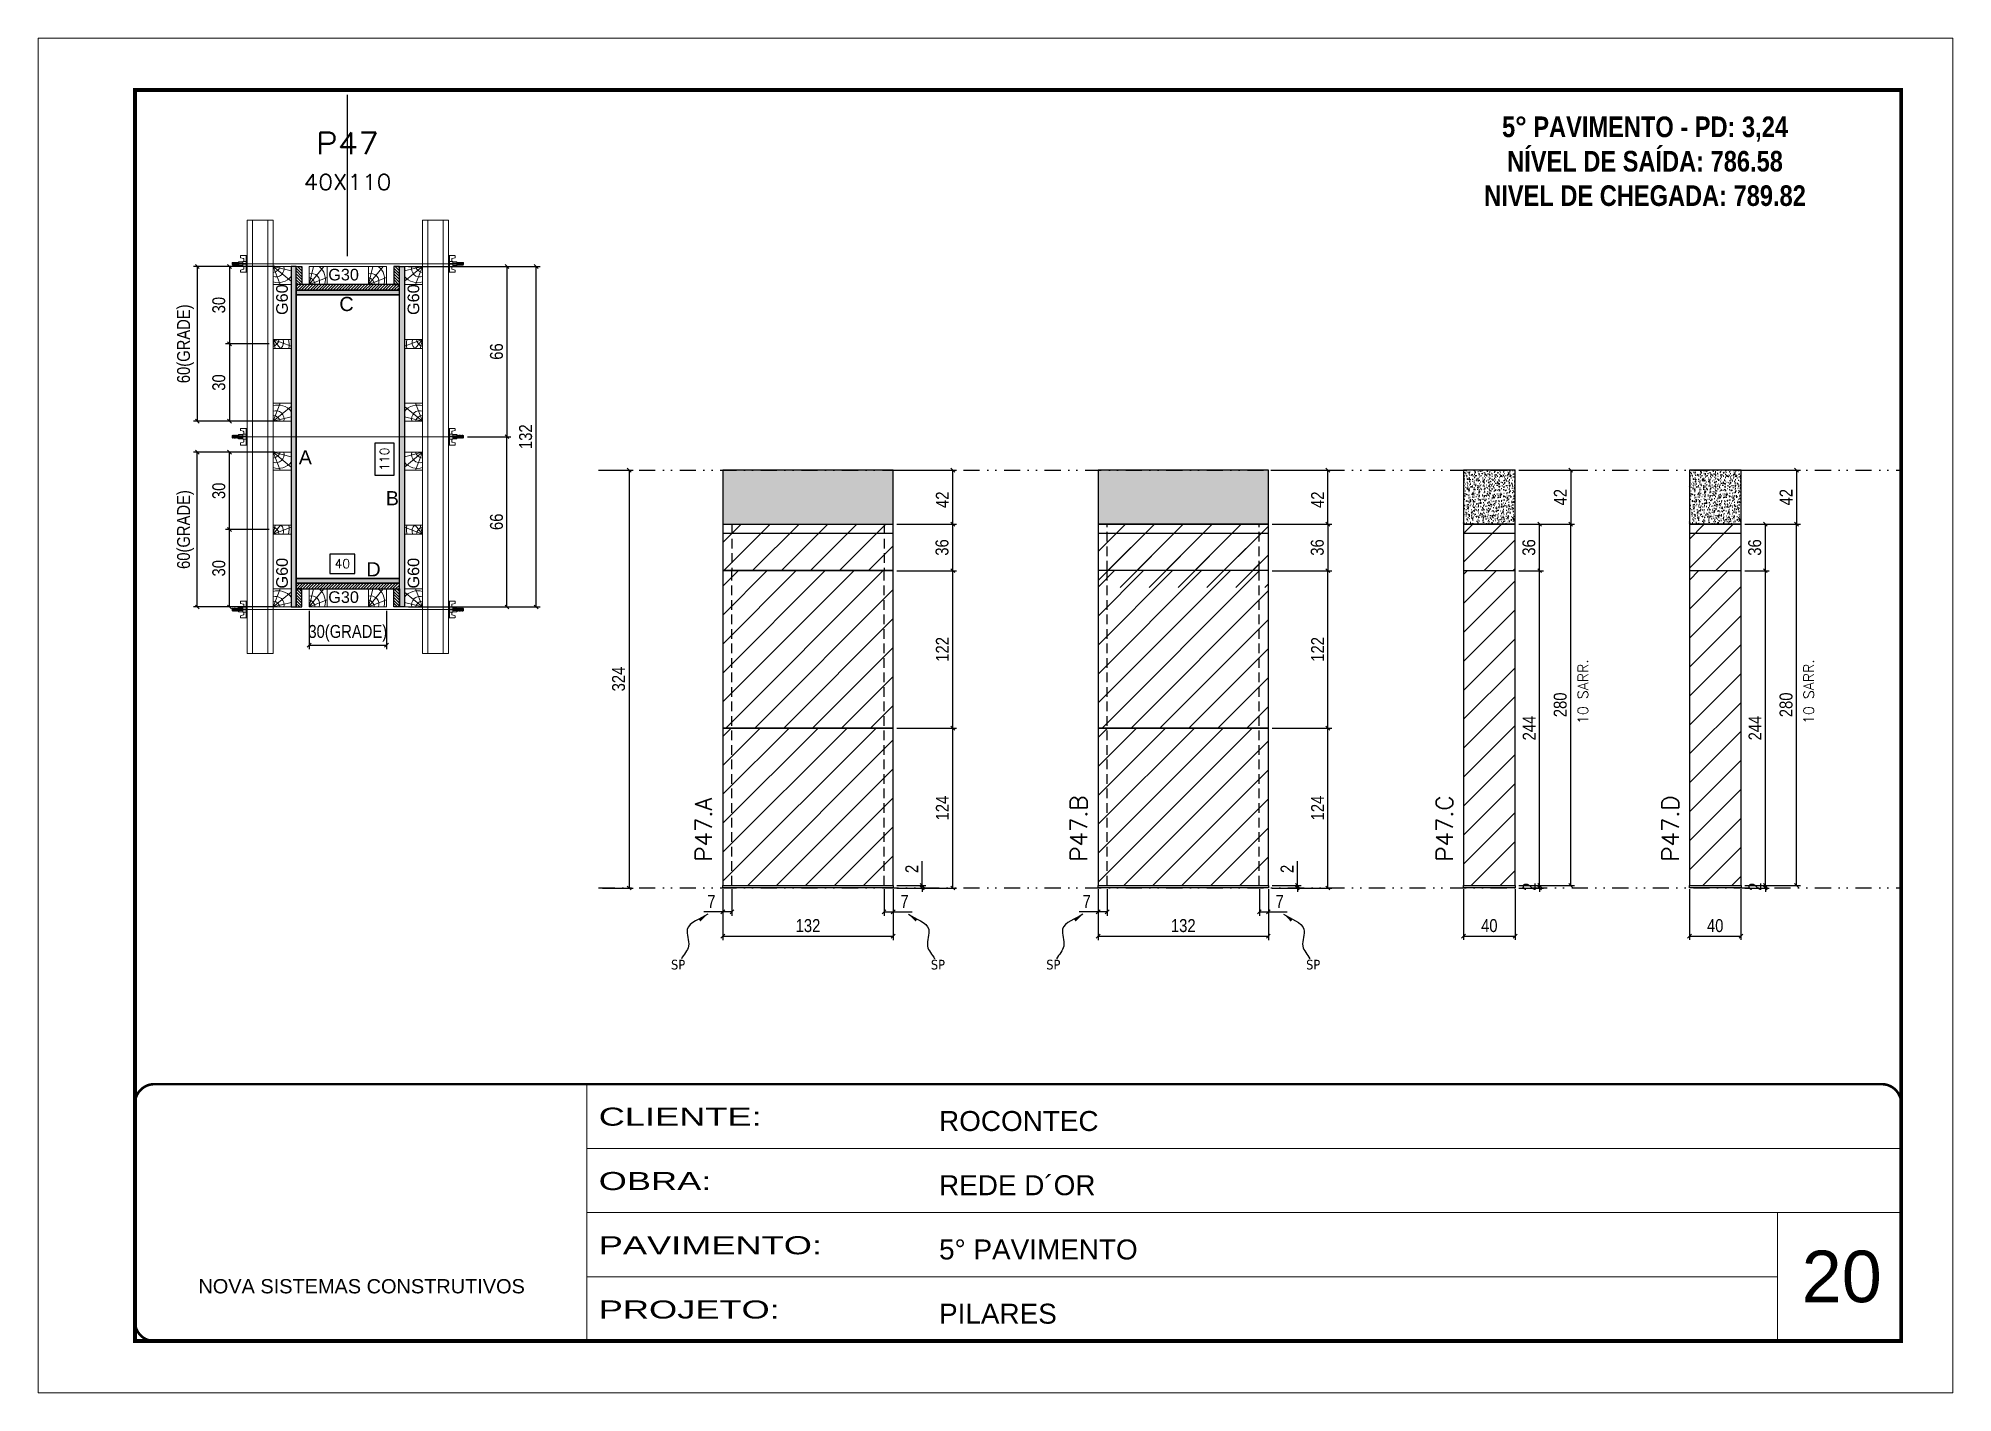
# Model space of a CAD drawing. Extents: x 28748 to 35002, y 14885 to 43501.
# Drawn here: x 33517 to 35002, y 37856 to 38906 of the extents above; entities that cross this region are included whole.
import ezdxf
from ezdxf.enums import TextEntityAlignment as Align

# ---------------------------------------------------------------- set-up
doc = ezdxf.new("R2010")
doc.units = 0
for name, pattern in [('CONTINUO', [0]), ('DASHED', [0.75, 0.5, -0.25]), ('DIVIDE2', [0.625, 0.25, -0.125, 0, -0.125, 0, -0.125]), ('HIDDEN', [0.375, 0.25, -0.125])]:
    doc.linetypes.add(name, pattern=pattern)
for name, color, linetype, lineweight in [('CARIMBO', 255, 'Continuous', 9), ('Folhas', 255, 'Continuous', 9), ('Hachura', 251, 'Continuous', 9), ('Madeira', 126, 'Continuous', 18), ('Perfil Metálico', 224, 'Continuous', 18), ('SARRAFO DE PRESSAO', 251, 'DASHED', 9), ('Texto Seção', 7, 'Continuous', 15)]:
    doc.layers.add(name, color=color, linetype=linetype, lineweight=lineweight)
for name, color, linetype in [('CHAPA', 1, 'Continuous'), ('COTA', 241, 'Continuous'), ('MEIO_PONT', 93, 'Continuous'), ('NOMENCLATURA', 7, 'Continuous'), ('Nível', 160, 'Continuous'), ('Painéis', 200, 'Continuous'), ('SARR_2.2x7', 40, 'Continuous'), ('SARRAFO', 251, 'Continuous'), ('Sarrafo de Pressão', 42, 'HIDDEN'), ('texto', 7, 'Continuous'), ('Texto de Titulo', 7, 'Continuous'), ('Texto Qtd Sarr', 242, 'Continuous'), ('TEXTO_GERAL', 7, 'Continuous')]:
    doc.layers.add(name, color=color, linetype=linetype)
doc.styles.add('ARIAL', font='arial.ttf')
doc.styles.add('COTA TECNICA', font='techl___.ttf', dxfattribs={"height": 10})
doc.styles.add('COTA TECNICA 2X', font='techl___.ttf', dxfattribs={"height": 10})
doc.styles.add('COTA TECNICA-50', font='techl___.ttf', dxfattribs={"height": 10})
doc.styles.add('REGUA-120', font='ROMANS.shx', dxfattribs={"height": 15})
doc.styles.add('ROMANC', font='techb___.ttf', dxfattribs={"height": 2.5})
doc.styles.add('ROMANS', font='romans.shx')
doc.styles.add('SANSSERIF', font='sas_____.pfb')
doc.styles.get("Standard").update_dxf_attribs({"font": 'arial.ttf'})
doc.styles.add('Tecnologia', font='')
doc.styles.get('Tecnologia').set_extended_font_data('Forgotten Futurist')
doc.dimstyles.new('COTA PAINEL-50', dxfattribs={"dimtxt": 10, "dimasz": 3, "dimexe": 3, "dimexo": 3, "dimgap": 3, "dimtad": 1, "dimdec": 1, "dimzin": 12, "dimdsep": 46, "dimtxsty": 'COTA TECNICA-50', "dimblk1": 'OBLIQUE', "dimblk2": 'OBLIQUE', "dimsah": 1, "dimcen": 0.9, "dimclrd": 4, "dimclre": 4, "dimclrt": 240, "dimadec": 1, "dimazin": 3, "dimtfac": 1, "dimtdec": 1, "dimtmove": 0, "dimatfit": 3, "dimfxl": 1, "dimtolj": 1, "dimtzin": 12, "dimarcsym": 0})
doc.dimstyles.new('PAINEL', dxfattribs={"dimtxt": 10, "dimasz": 3, "dimexe": 3, "dimexo": 3, "dimgap": 3, "dimtad": 1, "dimdec": 1, "dimzin": 12, "dimdsep": 46, "dimtxsty": 'COTA TECNICA', "dimblk1": 'OBLIQUE', "dimblk2": 'OBLIQUE', "dimsah": 1, "dimcen": 0.9, "dimclrd": 4, "dimclre": 4, "dimclrt": 240, "dimadec": 1, "dimazin": 3, "dimtfac": 1, "dimtdec": 1, "dimtmove": 0, "dimatfit": 3, "dimfxl": 1, "dimtolj": 1, "dimtzin": 12, "dimarcsym": 0})
doc.dimstyles.new('SECAO PILAR', dxfattribs={"dimtxt": 10, "dimasz": 3, "dimexe": 3, "dimexo": 3, "dimgap": 3, "dimtad": 1, "dimdec": 1, "dimlfac": 0.5, "dimzin": 12, "dimdsep": 46, "dimtxsty": 'COTA TECNICA 2X', "dimblk1": 'OBLIQUE', "dimblk2": 'OBLIQUE', "dimsah": 1, "dimcen": 0.9, "dimclrd": 256, "dimclre": 256, "dimclrt": 256, "dimadec": 1, "dimazin": 3, "dimtfac": 1, "dimtdec": 1, "dimtmove": 0, "dimatfit": 3, "dimfxl": 1, "dimtolj": 1, "dimtzin": 12, "dimarcsym": 0})
doc.dimstyles.new('SECÇÃO 2', dxfattribs={"dimtxt": 7, "dimasz": 6, "dimexe": 0.18, "dimexo": 2, "dimgap": -4, "dimtad": 3, "dimdec": 1, "dimlfac": 0.5, "dimzin": 12, "dimdsep": 46, "dimtxsty": 'ROMANS', "dimblk": 'ARCHTICK', "dimcen": 0.09, "dimse1": 1, "dimse2": 1, "dimsd1": 1, "dimsd2": 1, "dimclrd": 180, "dimclre": 5, "dimclrt": 1, "dimadec": 0, "dimazin": 3, "dimtfac": 1, "dimtdec": 1, "dimtofl": 0, "dimtmove": 0, "dimatfit": 3, "dimldrblk": 'ARCHTICK', "dimfxl": 1, "dimtolj": 1, "dimtzin": 0, "dimarcsym": 0})
doc.dimstyles.get("Standard").update_dxf_attribs({"dimtxt": 0.18, "dimasz": 0.18, "dimexe": 0.18, "dimexo": 0.0625, "dimgap": 0.09, "dimtad": 0, "dimtih": 1, "dimtoh": 1, "dimdec": 4, "dimzin": 0, "dimdsep": 46, "dimtxsty": 'Standard', "dimcen": 0.09, "dimadec": 0, "dimazin": 0, "dimtfac": 1, "dimtdec": 4, "dimtofl": 0, "dimtmove": 0, "dimatfit": 3, "dimfxl": 1, "dimtolj": 1, "dimtzin": 0, "dimarcsym": 0})
pattern_1 = [(45, (-100272.658, 8260.539), (-11.2253202, 11.2253202), [])]
pattern_2 = [(45, (-100272.658, 8247.539), (-11.2253202, 11.2253202), [])]
pattern_3 = [(45, (25799.309, 30974.01), (-11.22532, 11.22532), [])]

msp = doc.modelspace()

# ---------------------------------------------------------------- texts
at = {"layer": 'CARIMBO', "style": 'ARIAL'}
msp.add_text('20', height=40, dxfattribs=at).set_placement((34884.7, 37926.59))
at = {"layer": 'NOMENCLATURA', "color": 2, "insert": (34763.17, 38872.5), "char_height": 16, "attachment_point": 2, "style": 'ROMANC'}
msp.add_mtext_dynamic_manual_height_columns('\\P5° PAVIMENTO - PD: 3,24\\PNÍVEL DE SAÍDA: 786.58\\PNIVEL DE CHEGADA: 789.82', width=300.2766, gutter_width=1, heights=[0], dxfattribs=at)
at = {"layer": 'texto', "color": 0, "char_height": 7.5, "attachment_point": 5}
for insert in [(34013.14, 38188.24), (34214.69, 38188.24), (34304.21, 38188.24), (34505.76, 38188.24)]:
    msp.add_mtext('{\\fTahoma|b0|i0|c0|p34;\\C4;SP}', dxfattribs=dict(at, insert=insert))
at = {"layer": 'Texto Seção', "color": 0, "linetype": 'Continuous', "style": 'SANSSERIF'}
for p in [(33705.89, 38691.96), (33807.83, 38691.96), (33705.89, 38479.88), (33807.83, 38479.88)]:
    msp.add_text('G60', height=9, rotation=90, dxfattribs=at).set_placement(p, align=Align.MIDDLE_LEFT)
at = {"layer": 'Texto Seção', "linetype": 'Continuous', "style": 'ROMANS'}
for p in [(34719.03, 38374.95), (34894.2, 38374.95)]:
    msp.add_text('10 SARR.', height=8, rotation=90, dxfattribs=at).set_placement(p)
at = {"layer": 'Texto Seção', "char_height": 13, "width": 285.3299, "attachment_point": 7, "rotation": 90, "style": 'REGUA-120'}
for s, insert in [('P47.A', (34039.25, 38268.19)), ('P47.B', (34330.32, 38268.19)), ('P47.C', (34614.11, 38268.19)), ('P47.D', (34789.29, 38268.19))]:
    msp.add_mtext(s, dxfattribs=dict(at, insert=insert))
at = {"layer": 'TEXTO_GERAL', "style": 'ARIAL'}
for s, p in [('C', (33755.92, 38700.49)), ('A', (33723.97, 38581.56)), ('B', (33791.46, 38549.93)), ('D', (33776.87, 38494.8))]:
    msp.add_text(s, height=11, dxfattribs=at).set_placement(p, align=Align.MIDDLE_CENTER)
at = {"layer": 'TEXTO_GERAL', "color": 0, "linetype": 'Continuous', "char_height": 9, "width": 285.3299, "attachment_point": 7, "style": 'SANSSERIF'}
for insert in [(33741.78, 38718.61), (33741.78, 38468.61)]:
    msp.add_mtext('G30', dxfattribs=dict(at, insert=insert))

# ---------------------------------------------------------------- blocks, each defined once
blk = doc.blocks.new('9999999999')
at = {"color": 30, "linetype": 'CONTINUO'}
for p, q in [((98564.6, 34230.2), (98564.6, 34429.4)), ((98564.6, 34379.6), (99584, 34379.6)), ((98564.6, 34329.8), (99488, 34329.8)), ((99584, 34329.8), (99488, 34329.8)), ((99488, 34329.8), (99488, 34230.2)), ((98564.6, 34280), (99488, 34280))]:
    blk.add_line(p, q, dxfattribs=at)
at = {"color": 30, "linetype": 'CONTINUO', "const_width": 2}
blk.add_lwpolyline([(99584, 34230.2), (99584, 34414.4, 0.414214), (99569, 34429.4), (98229, 34429.4, 0.414214), (98214, 34414.4), (98214, 34245.2, 0.414214), (98229, 34230.2), (99584, 34230.2)], format="xyb", dxfattribs=at)
at = {"layer": 'Folhas'}
blk.add_lwpolyline([(98139, 34190.2), (99624, 34190.2), (99624, 35240.2), (98139, 35240.2)], close=True, dxfattribs=at)
at = {"layer": 'Folhas', "color": 30, "const_width": 3}
blk.add_lwpolyline([(98214, 34230.2), (99584, 34230.2), (99584, 35200.2), (98214, 35200.2)], close=True, dxfattribs=at)
at = {"color": 7, "linetype": 'Continuous', "ltscale": 5, "style": 'ARIAL'}
for s, height, p in [('ROCONTEC', 15.48, (98837.7, 34393.1)), ('REDE D´OR', 15.48, (98837.7, 34343.3)), ('5° PAVIMENTO', 15.483, (98837.7, 34293.5)), ('NOVA SISTEMAS CONSTRUTIVOS', 11.059, (98263.2, 34267.2)), ('PILARES', 15.48, (98837.7, 34243.7))]:
    blk.add_text(s, height=height, dxfattribs=at).set_placement(p)
at = {"layer": 'Folhas', "color": 7, "style": 'Tecnologia', "width": 1.5}
for s, p in [('CLIENTE:', (98573.7, 34397.2)), ('OBRA:', (98573.7, 34347.3)), ('PAVIMENTO:', (98573.7, 34297.5)), ('PROJETO:', (98573.7, 34247.7))]:
    blk.add_text(s, height=14, dxfattribs=at).set_placement(p)
blk = doc.blocks.new('titulo1')
at = {"layer": 'Defpoints', "color": 252, "linetype": 'HIDDEN', "ltscale": 2}
blk.add_line((0, 0), (0, 125), dxfattribs=at)
at = {"layer": 'Defpoints', "style": 'ROMANS', "oblique": 15}
blk.add_attdef('FOLHA', text='', height=10, dxfattribs=at).set_placement((0, 15.6), align=Align.MIDDLE_CENTER)
at = {"layer": 'Texto Qtd Sarr', "color": 3, "style": 'ROMANS', "oblique": 15}
for tag, height, p in [('TITULO', 17, (0, 71.4)), ('SEÇÃO', 12, (0, 41.5))]:
    blk.add_attdef(tag, text='', height=height, dxfattribs=at).set_placement(p, align=Align.MIDDLE_CENTER)
blk = doc.blocks.new('_Oblique')
at = {"color": 0, "linetype": 'ByBlock', "lineweight": -2}
blk.add_line((-0.5, -0.5), (0.5, 0.5), dxfattribs=at)
blk = doc.blocks.new('*D1597')
at = {"layer": 'COTA', "color": 4, "linetype": 'ByBlock', "lineweight": -2, "transparency": 16777216}
for p, q in [((33954.5, 38571.7), (33978.2, 38571.7)), ((33975.2, 38571.7), (33975.2, 38247.7)), ((33954.5, 38247.7), (33978.2, 38247.7))]:
    blk.add_line(p, q, dxfattribs=at)
at = {"layer": 'Defpoints', "color": 0, "linetype": 'ByBlock', "transparency": 16777216}
for p in [(33951.5, 38571.7), (33951.5, 38247.7), (33975.2, 38247.7)]:
    blk.add_point(p, dxfattribs=at)
at = {"layer": 'COTA', "color": 4, "linetype": 'ByBlock', "lineweight": -2, "transparency": 16777216, "xscale": 3, "yscale": 3, "zscale": 3}
for p, rotation in [((33975.2, 38571.7), 90), ((33975.2, 38247.7), 270)]:
    blk.add_blockref('_Oblique', p, dxfattribs=dict(at, rotation=rotation))
at = {"layer": 'COTA', "color": 240, "linetype": 'ByBlock', "transparency": 16777216, "insert": (33967, 38409.7), "char_height": 10, "attachment_point": 5, "rotation": 90, "style": 'COTA TECNICA'}
blk.add_mtext('\\A1;324', dxfattribs=at)
blk = doc.blocks.new('*D416')
at = {"layer": 'COTA', "color": 180, "lineweight": -2, "transparency": 16777216}
for p, q in [((33792.9, 38592.7), (33777.9, 38592.7)), ((33777.9, 38592.7), (33777.9, 38567.7)), ((33792.9, 38567.7), (33792.9, 38592.7)), ((33777.9, 38567.7), (33792.9, 38567.7))]:
    blk.add_line(p, q, dxfattribs=at)
at = {"layer": 'Defpoints', "color": 0, "transparency": 16777216}
for p in [(33796.9, 38707.6), (33796.9, 38707.6), (33796.9, 38487.6)]:
    blk.add_point(p, dxfattribs=at)
at = {"layer": 'COTA', "color": 1, "transparency": 16777216, "insert": (33785.4, 38580.2), "char_height": 7, "attachment_point": 5, "rotation": 90, "style": 'ROMANS'}
blk.add_mtext('\\A1;110', dxfattribs=at)
blk = doc.blocks.new('_ArchTick')
at = {"color": 0, "linetype": 'ByBlock', "const_width": 0.15}
blk.add_lwpolyline([(-0.5, -0.5), (0.5, 0.5)], dxfattribs=at)
blk = doc.blocks.new('*D417')
at = {"layer": 'COTA', "lineweight": -2, "transparency": 16777216}
for p, q in [((33803.9, 38729.6), (33906.1, 38729.6)), ((33903.1, 38465.6), (33903.1, 38729.6)), ((33803.9, 38465.6), (33906.1, 38465.6))]:
    blk.add_line(p, q, dxfattribs=at)
at = {"layer": 'Defpoints', "color": 0, "transparency": 16777216}
for p in [(33800.9, 38729.6), (33903.1, 38729.6), (33800.9, 38465.6)]:
    blk.add_point(p, dxfattribs=at)
at = {"layer": 'COTA', "lineweight": -2, "transparency": 16777216, "xscale": 3, "yscale": 3, "zscale": 3}
for p, rotation in [((33903.1, 38729.6), 90), ((33903.1, 38465.6), 270)]:
    blk.add_blockref('_Oblique', p, dxfattribs=dict(at, rotation=rotation))
at = {"layer": 'COTA', "transparency": 16777216, "insert": (33894.9, 38597.6), "char_height": 10, "attachment_point": 5, "rotation": 90, "style": 'COTA TECNICA 2X'}
blk.add_mtext('\\A1;132', dxfattribs=at)
blk = doc.blocks.new('*D418')
at = {"layer": 'COTA', "lineweight": -2, "transparency": 16777216}
for p, q in [((33849.7, 38597.6), (33883.4, 38597.6)), ((33880.4, 38465.6), (33880.4, 38597.6)), ((33837.9, 38465.6), (33883.4, 38465.6))]:
    blk.add_line(p, q, dxfattribs=at)
at = {"layer": 'Defpoints', "color": 0, "transparency": 16777216}
for p in [(33846.7, 38597.6), (33880.4, 38597.6), (33834.9, 38465.6)]:
    blk.add_point(p, dxfattribs=at)
at = {"layer": 'COTA', "lineweight": -2, "transparency": 16777216, "xscale": 3, "yscale": 3, "zscale": 3}
for p, rotation in [((33880.4, 38597.6), 90), ((33880.4, 38465.6), 270)]:
    blk.add_blockref('_Oblique', p, dxfattribs=dict(at, rotation=rotation))
at = {"layer": 'COTA', "transparency": 16777216, "insert": (33872.3, 38531.6), "char_height": 10, "attachment_point": 5, "rotation": 90, "style": 'COTA TECNICA 2X'}
blk.add_mtext('\\A1;66', dxfattribs=at)
blk = doc.blocks.new('*D419')
at = {"layer": 'COTA', "lineweight": -2, "transparency": 16777216}
for p, q in [((33837.9, 38729.6), (33883.4, 38729.6)), ((33880.4, 38729.6), (33880.4, 38597.6)), ((33849.7, 38597.6), (33883.4, 38597.6))]:
    blk.add_line(p, q, dxfattribs=at)
at = {"layer": 'Defpoints', "color": 0, "transparency": 16777216}
for p in [(33834.9, 38729.6), (33846.7, 38597.6), (33880.4, 38597.6)]:
    blk.add_point(p, dxfattribs=at)
at = {"layer": 'COTA', "lineweight": -2, "transparency": 16777216, "xscale": 3, "yscale": 3, "zscale": 3}
for p, rotation in [((33880.4, 38729.6), 90), ((33880.4, 38597.6), 270)]:
    blk.add_blockref('_Oblique', p, dxfattribs=dict(at, rotation=rotation))
at = {"layer": 'COTA', "transparency": 16777216, "insert": (33872.3, 38663.6), "char_height": 10, "attachment_point": 5, "rotation": 90, "style": 'COTA TECNICA 2X'}
blk.add_mtext('\\A1;66', dxfattribs=at)
blk = doc.blocks.new('*D420')
at = {"layer": 'COTA', "color": 180, "lineweight": -2, "transparency": 16777216}
for p, q in [((33762.4, 38506.6), (33743.1, 38506.6)), ((33743.1, 38506.6), (33743.1, 38491.6)), ((33762.4, 38491.6), (33762.4, 38506.6)), ((33743.1, 38491.6), (33762.4, 38491.6))]:
    blk.add_line(p, q, dxfattribs=at)
at = {"layer": 'Defpoints', "color": 0, "transparency": 16777216}
for p in [(33716.9, 38487.6), (33716.9, 38487.6), (33796.9, 38487.6)]:
    blk.add_point(p, dxfattribs=at)
at = {"layer": 'COTA', "color": 1, "transparency": 16777216, "insert": (33752.7, 38499.1), "char_height": 7, "attachment_point": 5, "style": 'ROMANS'}
blk.add_mtext('\\A1;40', dxfattribs=at)
blk = doc.blocks.new('C')
at = {"layer": 'Hachura', "color": 0}
for p, q in [((0, 3.22), (0, -3.22)), ((0.45, 3.22), (0, 3.22)), ((0.46, 3.16), (0, 3.16)), ((0.46, 3.05), (0, 3.05)), ((0.46, 2.88), (0, 2.88)), ((0, 2.75), (0, -1.16)), ((0.46, 2.65), (0, 2.65)), ((0.46, 2.23), (0, 2.23)), ((0.46, 1.51), (0, 1.51)), ((0.39, 0.49), (0.17, 0.49)), ((0.45, -3.23), (0.45, 3.22)), ((0.45, 3.22), (2.58, 3.22)), ((1.74, 0.97), (0.45, 0.97)), ((1.45, 0.1), (0.45, 0.1)), ((1.35, 1.94), (1.35, 0.96)), ((2.58, 2.39), (1.47, 2.09)), ((1.74, -0.97), (1.74, 0.97)), ((1.74, 0.97), (1.74, 0.84)), ((1.74, 0.97), (1.74, 0.84)), ((1.74, 0.84), (3.35, 0.84)), ((3.35, 0.45), (1.74, 0.45)), ((2.58, 3.22), (2.58, 2.39)), ((3.32, 0.84), (3.32, -0.84)), ((3.35, 0.84), (3.35, -0.84)), ((3.68, 0.45), (3.35, 0.45)), ((3.84, -0.52), (3.35, 0.45)), ((3.35, 0.06), (3.67, -0.57)), ((3.68, 0.45), (4.16, -0.52)), ((3.72, 0.5), (4.25, -0.57)), ((4.37, -0.55), (3.83, 0.53)), ((4.15, 0.45), (3.93, 0.45)), ((4.42, -0.52), (3.93, 0.45)), ((4.15, 0.45), (4.26, 0.45)), ((4.26, 0.45), (4.74, -0.52)), ((4.3, 0.5), (4.83, -0.57)), ((4.95, -0.55), (4.41, 0.53)), ((4.51, 0.45), (4.84, 0.45)), ((5, -0.52), (4.51, 0.45)), ((4.84, 0.45), (5.32, -0.52)), ((4.88, 0.5), (5.41, -0.57)), ((5.53, -0.55), (4.99, 0.53)), ((5.58, -0.52), (5.09, 0.45)), ((5.42, 0.45), (5.09, 0.45)), ((5.58, -0.52), (5.09, 0.45)), ((5.42, 0.45), (5.74, -0.19)), ((5.46, 0.5), (5.74, -0.07)), ((5.74, 0.19), (5.57, 0.53)), ((5.74, 0.32), (5.68, 0.45)), ((5.68, 0.45), (5.74, 0.45)), ((5.74, 0.45), (5.9, 0.29)), ((5.74, 0.45), (5.74, -0.52)), ((5.9, -0.36), (5.9, 0.29)), ((0.45, 0), (0, 0)), ((0.46, -1.52), (0, -1.52)), ((0.46, -2.23), (0, -2.23)), ((0.46, -2.65), (0, -2.65)), ((0.46, -2.88), (0, -2.88)), ((0.46, -3.05), (0, -3.05)), ((0.46, -3.16), (0, -3.16)), ((0, -3.22), (2.57, -3.22)), ((0.08, -0.48), (0.29, -0.48)), ((0.29, -0.48), (0.4, -0.48)), ((0.45, 0), (0.45, -0.97)), ((0.45, -0.16), (1.45, -0.16)), ((0.45, -0.65), (0.45, -0.32)), ((0.45, -3.23), (0.45, -0.65)), ((0.45, -0.97), (1.74, -0.97)), ((1.35, -1.94), (1.35, -0.97)), ((2.58, -2.39), (1.47, -2.1)), ((3.35, -0.32), (1.74, -0.32)), ((3.35, -0.84), (1.74, -0.84)), ((2.58, -3.23), (2.58, -2.39)), ((3.35, -0.07), (3.58, -0.52)), ((3.35, -0.52), (3.58, -0.52)), ((3.84, -0.52), (4.16, -0.52)), ((4.42, -0.52), (4.74, -0.52)), ((4.63, -0.52), (4.74, -0.52)), ((5, -0.52), (5.32, -0.52)), ((5.58, -0.52), (5.74, -0.52)), ((5.74, -0.52), (5.9, -0.36)), ((5.74, -0.52), (5.74, -0.52))]:
    blk.add_line(p, q, dxfattribs=at)
for centre, radius, start, end in [((1.52, 1.94), 0.161, 104.74356, 180), ((1.44, -0.03), 0.129, 272.69497, 87.30503), ((3.81, 0.39), 0.143, 25.56881, 154.43119), ((4.39, 0.39), 0.143, 25.56881, 154.43119), ((4.97, 0.39), 0.143, 25.56881, 154.43119), ((5.55, 0.39), 0.143, 25.56881, 154.43119), ((0.17, -0.37), 0.174, 221.74404, 317.85924), ((1.52, -1.94), 0.161, 180, 255.25644), ((3.71, -0.4), 0.174, 222.14076, 318.25596), ((4.29, -0.4), 0.174, 222.14076, 318.25596), ((4.87, -0.4), 0.174, 222.14076, 318.25596), ((5.45, -0.4), 0.174, 222.14076, 318.25596), ((5.61, -0.4), 0.174, 317.85924, 318.25596)]:
    blk.add_arc(centre, radius, start, end, dxfattribs=at)
blk = doc.blocks.new('PONTALETE')
at = {"layer": 'Madeira'}
for q in [(2.71, 7), (7, 5.76), (7, 1.74)]:
    blk.add_line((0, 0), q, dxfattribs=at)
blk.add_lwpolyline([(0, 0), (7, 0), (7, 7), (0, 7)], close=True, dxfattribs=at)
for centre, radius, start, end in [((2.04, 0.06), 6.23, 37.28179, 109.09128), ((1.09, 0.9), 3.19, 343.60304, 109.98471), ((-0.21, -0.78), 3.09, 14.63219, 86.0383)]:
    blk.add_arc(centre, radius, start, end, dxfattribs=at)
blk = doc.blocks.new('*D421')
at = {"layer": 'COTA', "lineweight": -2, "transparency": 16777216}
for p, q in [((33700.3, 38585.6), (33637.2, 38585.6)), ((33640.2, 38465.6), (33640.2, 38585.6)), ((33700.3, 38465.6), (33637.2, 38465.6))]:
    blk.add_line(p, q, dxfattribs=at)
at = {"layer": 'Defpoints', "color": 0, "transparency": 16777216}
for p in [(33640.2, 38585.6), (33703.3, 38585.6), (33703.3, 38465.6)]:
    blk.add_point(p, dxfattribs=at)
at = {"layer": 'COTA', "lineweight": -2, "transparency": 16777216, "xscale": 3, "yscale": 3, "zscale": 3}
for p, rotation in [((33640.2, 38585.6), 90), ((33640.2, 38465.6), 270)]:
    blk.add_blockref('_Oblique', p, dxfattribs=dict(at, rotation=rotation))
at = {"layer": 'COTA', "transparency": 16777216, "insert": (33631, 38525.6), "char_height": 10, "attachment_point": 5, "rotation": 90, "style": 'COTA TECNICA 2X'}
blk.add_mtext('\\A1;60(GRADE)', dxfattribs=at)
blk = doc.blocks.new('*D1598')
at = {"layer": 'COTA', "lineweight": -2, "transparency": 16777216}
for p, q in [((33726.9, 38462.6), (33726.9, 38432.9)), ((33786.9, 38462.6), (33786.9, 38432.9)), ((33726.9, 38435.9), (33786.9, 38435.9))]:
    blk.add_line(p, q, dxfattribs=at)
at = {"layer": 'Defpoints', "color": 0, "transparency": 16777216}
for p in [(33726.9, 38465.6), (33786.9, 38465.6), (33786.9, 38435.9)]:
    blk.add_point(p, dxfattribs=at)
at = {"layer": 'COTA', "lineweight": -2, "transparency": 16777216, "xscale": 3, "yscale": 3, "zscale": 3, "rotation": 180}
blk.add_blockref('_Oblique', (33726.9, 38435.9), dxfattribs=at)
at = {"layer": 'COTA', "lineweight": -2, "transparency": 16777216, "xscale": 3, "yscale": 3, "zscale": 3}
blk.add_blockref('_Oblique', (33786.9, 38435.9), dxfattribs=at)
at = {"layer": 'COTA', "transparency": 16777216, "insert": (33756.9, 38445.1), "char_height": 10, "attachment_point": 5, "style": 'COTA TECNICA 2X'}
blk.add_mtext('\\A1;30(GRADE)', dxfattribs=at)
blk = doc.blocks.new('MEIO PONTALETE')
at = {"layer": 'Madeira'}
for q in [(2.71, 7), (3.5, 2.88), (3.5, 0.87)]:
    blk.add_line((0, 0), q, dxfattribs=at)
blk.add_lwpolyline([(0, 0), (3.5, 0), (3.5, 7), (0, 7)], close=True, dxfattribs=at)
for centre, radius, start, end in [((2.04, 0.06), 6.23, 76.44987, 109.09128), ((1.09, 0.9), 3.19, 40.90626, 109.98471), ((-0.21, -0.78), 3.09, 14.63219, 86.0383)]:
    blk.add_arc(centre, radius, start, end, dxfattribs=at)
blk = doc.blocks.new('*D1599')
at = {"layer": 'COTA', "lineweight": -2, "transparency": 16777216}
for p, q in [((33695.9, 38525.6), (33662.1, 38525.6)), ((33665.1, 38465.6), (33665.1, 38525.6)), ((33695.9, 38465.6), (33662.1, 38465.6))]:
    blk.add_line(p, q, dxfattribs=at)
at = {"layer": 'Defpoints', "color": 0, "transparency": 16777216}
for p in [(33665.1, 38525.6), (33698.9, 38525.6), (33698.9, 38465.6)]:
    blk.add_point(p, dxfattribs=at)
at = {"layer": 'COTA', "lineweight": -2, "transparency": 16777216, "xscale": 3, "yscale": 3, "zscale": 3}
for p, rotation in [((33665.1, 38525.6), 90), ((33665.1, 38465.6), 270)]:
    blk.add_blockref('_Oblique', p, dxfattribs=dict(at, rotation=rotation))
at = {"layer": 'COTA', "transparency": 16777216, "insert": (33656.9, 38495.6), "char_height": 10, "attachment_point": 5, "rotation": 90, "style": 'COTA TECNICA 2X'}
blk.add_mtext('\\A1;30', dxfattribs=at)
blk = doc.blocks.new('*D1600')
at = {"layer": 'COTA', "lineweight": -2, "transparency": 16777216}
for p, q in [((33695.9, 38585.6), (33662.1, 38585.6)), ((33665.1, 38525.6), (33665.1, 38585.6)), ((33695.9, 38525.6), (33662.1, 38525.6))]:
    blk.add_line(p, q, dxfattribs=at)
at = {"layer": 'Defpoints', "color": 0, "transparency": 16777216}
for p in [(33665.1, 38585.6), (33698.9, 38585.6), (33698.9, 38525.6)]:
    blk.add_point(p, dxfattribs=at)
at = {"layer": 'COTA', "lineweight": -2, "transparency": 16777216, "xscale": 3, "yscale": 3, "zscale": 3}
for p, rotation in [((33665.1, 38585.6), 90), ((33665.1, 38525.6), 270)]:
    blk.add_blockref('_Oblique', p, dxfattribs=dict(at, rotation=rotation))
at = {"layer": 'COTA', "transparency": 16777216, "insert": (33656.9, 38555.6), "char_height": 10, "attachment_point": 5, "rotation": 90, "style": 'COTA TECNICA 2X'}
blk.add_mtext('\\A1;30', dxfattribs=at)
blk = doc.blocks.new('*D422')
at = {"layer": 'COTA', "lineweight": -2, "transparency": 16777216}
for p, q in [((33700.3, 38729.6), (33637.2, 38729.6)), ((33640.2, 38729.6), (33640.2, 38609.6)), ((33700.3, 38609.6), (33637.2, 38609.6))]:
    blk.add_line(p, q, dxfattribs=at)
at = {"layer": 'Defpoints', "color": 0, "transparency": 16777216}
for p in [(33703.3, 38729.6), (33640.2, 38609.6), (33703.3, 38609.6)]:
    blk.add_point(p, dxfattribs=at)
at = {"layer": 'COTA', "lineweight": -2, "transparency": 16777216, "xscale": 3, "yscale": 3, "zscale": 3}
for p, rotation in [((33640.2, 38729.6), 90), ((33640.2, 38609.6), 270)]:
    blk.add_blockref('_Oblique', p, dxfattribs=dict(at, rotation=rotation))
at = {"layer": 'COTA', "transparency": 16777216, "insert": (33631, 38669.6), "char_height": 10, "attachment_point": 5, "rotation": 90, "style": 'COTA TECNICA 2X'}
blk.add_mtext('\\A1;60(GRADE)', dxfattribs=at)
blk = doc.blocks.new('*D1601')
at = {"layer": 'COTA', "lineweight": -2, "transparency": 16777216}
for p, q in [((33695.9, 38729.6), (33662.1, 38729.6)), ((33665.1, 38729.6), (33665.1, 38669.6)), ((33695.9, 38669.6), (33662.1, 38669.6))]:
    blk.add_line(p, q, dxfattribs=at)
at = {"layer": 'Defpoints', "color": 0, "transparency": 16777216}
for p in [(33698.9, 38729.6), (33665.1, 38669.6), (33698.9, 38669.6)]:
    blk.add_point(p, dxfattribs=at)
at = {"layer": 'COTA', "lineweight": -2, "transparency": 16777216, "xscale": 3, "yscale": 3, "zscale": 3}
for p, rotation in [((33665.1, 38729.6), 90), ((33665.1, 38669.6), 270)]:
    blk.add_blockref('_Oblique', p, dxfattribs=dict(at, rotation=rotation))
at = {"layer": 'COTA', "transparency": 16777216, "insert": (33656.9, 38699.6), "char_height": 10, "attachment_point": 5, "rotation": 90, "style": 'COTA TECNICA 2X'}
blk.add_mtext('\\A1;30', dxfattribs=at)
blk = doc.blocks.new('*D1602')
at = {"layer": 'COTA', "lineweight": -2, "transparency": 16777216}
for p, q in [((33695.9, 38669.6), (33662.1, 38669.6)), ((33665.1, 38669.6), (33665.1, 38609.6)), ((33695.9, 38609.6), (33662.1, 38609.6))]:
    blk.add_line(p, q, dxfattribs=at)
at = {"layer": 'Defpoints', "color": 0, "transparency": 16777216}
for p in [(33698.9, 38669.6), (33665.1, 38609.6), (33698.9, 38609.6)]:
    blk.add_point(p, dxfattribs=at)
at = {"layer": 'COTA', "lineweight": -2, "transparency": 16777216, "xscale": 3, "yscale": 3, "zscale": 3}
for p, rotation in [((33665.1, 38669.6), 90), ((33665.1, 38609.6), 270)]:
    blk.add_blockref('_Oblique', p, dxfattribs=dict(at, rotation=rotation))
at = {"layer": 'COTA', "transparency": 16777216, "insert": (33656.9, 38639.6), "char_height": 10, "attachment_point": 5, "rotation": 90, "style": 'COTA TECNICA 2X'}
blk.add_mtext('\\A1;30', dxfattribs=at)
blk = doc.blocks.new('*D423')
at = {"layer": 'COTA', "color": 4, "lineweight": -2, "transparency": 16777216}
for p, q in [((34047.9, 38246.7), (34047.9, 38207.3)), ((34179.9, 38246.7), (34179.9, 38207.3)), ((34047.9, 38210.3), (34179.9, 38210.3))]:
    blk.add_line(p, q, dxfattribs=at)
at = {"layer": 'Defpoints', "color": 0, "transparency": 16777216}
for p in [(34047.9, 38249.7), (34179.9, 38249.7), (34179.9, 38210.3)]:
    blk.add_point(p, dxfattribs=at)
at = {"layer": 'COTA', "color": 4, "lineweight": -2, "transparency": 16777216, "xscale": 3, "yscale": 3, "zscale": 3, "rotation": 180}
blk.add_blockref('_Oblique', (34047.9, 38210.3), dxfattribs=at)
at = {"layer": 'COTA', "color": 4, "lineweight": -2, "transparency": 16777216, "xscale": 3, "yscale": 3, "zscale": 3}
blk.add_blockref('_Oblique', (34179.9, 38210.3), dxfattribs=at)
at = {"layer": 'COTA', "color": 240, "transparency": 16777216, "insert": (34113.9, 38218.5), "char_height": 10, "attachment_point": 5, "style": 'COTA TECNICA'}
blk.add_mtext('\\A1;132', dxfattribs=at)
blk = doc.blocks.new('*D424')
at = {"layer": 'COTA', "color": 4, "lineweight": -2, "transparency": 16777216}
for p, q in [((34182.9, 38571.7), (34229.2, 38571.7)), ((34226.2, 38529.7), (34226.2, 38571.7)), ((34182.9, 38529.7), (34229.2, 38529.7))]:
    blk.add_line(p, q, dxfattribs=at)
at = {"layer": 'Defpoints', "color": 0, "transparency": 16777216}
for p in [(34179.9, 38571.7), (34226.2, 38571.7), (34179.9, 38529.7)]:
    blk.add_point(p, dxfattribs=at)
at = {"layer": 'COTA', "color": 4, "lineweight": -2, "transparency": 16777216, "xscale": 3, "yscale": 3, "zscale": 3}
for p, rotation in [((34226.2, 38571.7), 90), ((34226.2, 38529.7), 270)]:
    blk.add_blockref('_Oblique', p, dxfattribs=dict(at, rotation=rotation))
at = {"layer": 'COTA', "color": 240, "transparency": 16777216, "insert": (34218.1, 38548.7), "char_height": 10, "attachment_point": 5, "rotation": 90, "style": 'COTA TECNICA'}
blk.add_mtext('\\A1;42', dxfattribs=at)
blk = doc.blocks.new('*D425')
at = {"layer": 'COTA', "color": 4, "lineweight": -2, "transparency": 16777216}
for p, q in [((34047.9, 38244.7), (34047.9, 38226.2)), ((34054.9, 38246.7), (34054.9, 38226.2)), ((34047.9, 38229.2), (34033.2, 38229.2)), ((34054.9, 38229.2), (34047.9, 38229.2))]:
    blk.add_line(p, q, dxfattribs=at)
at = {"layer": 'Defpoints', "color": 0, "transparency": 16777216}
for p in [(34047.9, 38247.7), (34054.9, 38249.7), (34047.9, 38229.2)]:
    blk.add_point(p, dxfattribs=at)
at = {"layer": 'COTA', "color": 4, "lineweight": -2, "transparency": 16777216, "xscale": 3, "yscale": 3, "zscale": 3, "rotation": 180}
blk.add_blockref('_Oblique', (34047.9, 38229.2), dxfattribs=at)
at = {"layer": 'COTA', "color": 4, "lineweight": -2, "transparency": 16777216, "xscale": 3, "yscale": 3, "zscale": 3}
blk.add_blockref('_Oblique', (34054.9, 38229.2), dxfattribs=at)
at = {"layer": 'COTA', "color": 240, "transparency": 16777216, "insert": (34039, 38237.3), "char_height": 10, "attachment_point": 5, "style": 'COTA TECNICA-50'}
blk.add_mtext('\\A1;7', dxfattribs=at)
blk = doc.blocks.new('*D426')
at = {"layer": 'COTA', "color": 4, "lineweight": -2, "transparency": 16777216}
for p, q in [((34172.9, 38246.7), (34172.9, 38226.2)), ((34179.9, 38244.7), (34179.9, 38226.2)), ((34172.9, 38229.2), (34179.9, 38229.2)), ((34179.9, 38229.2), (34194.6, 38229.2))]:
    blk.add_line(p, q, dxfattribs=at)
at = {"layer": 'Defpoints', "color": 0, "transparency": 16777216}
for p in [(34172.9, 38249.7), (34179.9, 38247.7), (34179.9, 38229.2)]:
    blk.add_point(p, dxfattribs=at)
at = {"layer": 'COTA', "color": 4, "lineweight": -2, "transparency": 16777216, "xscale": 3, "yscale": 3, "zscale": 3, "rotation": 180}
blk.add_blockref('_Oblique', (34172.9, 38229.2), dxfattribs=at)
at = {"layer": 'COTA', "color": 4, "lineweight": -2, "transparency": 16777216, "xscale": 3, "yscale": 3, "zscale": 3}
blk.add_blockref('_Oblique', (34179.9, 38229.2), dxfattribs=at)
at = {"layer": 'COTA', "color": 240, "transparency": 16777216, "insert": (34188.8, 38237.3), "char_height": 10, "attachment_point": 5, "style": 'COTA TECNICA-50'}
blk.add_mtext('\\A1;7', dxfattribs=at)
blk = doc.blocks.new('*D427')
at = {"layer": 'COTA', "color": 4, "lineweight": -2, "transparency": 16777216}
for p, q in [((34182.9, 38371.7), (34229.2, 38371.7)), ((34226.2, 38247.7), (34226.2, 38371.7)), ((34182.9, 38247.7), (34229.2, 38247.7))]:
    blk.add_line(p, q, dxfattribs=at)
at = {"layer": 'Defpoints', "color": 0, "transparency": 16777216}
for p in [(34179.9, 38371.7), (34226.2, 38371.7), (34179.9, 38247.7)]:
    blk.add_point(p, dxfattribs=at)
at = {"layer": 'COTA', "color": 4, "lineweight": -2, "transparency": 16777216, "xscale": 3, "yscale": 3, "zscale": 3}
for p, rotation in [((34226.2, 38371.7), 90), ((34226.2, 38247.7), 270)]:
    blk.add_blockref('_Oblique', p, dxfattribs=dict(at, rotation=rotation))
at = {"layer": 'COTA', "color": 240, "transparency": 16777216, "insert": (34218.1, 38309.7), "char_height": 10, "attachment_point": 5, "rotation": 90, "style": 'COTA TECNICA-50'}
blk.add_mtext('\\A1;124', dxfattribs=at)
blk = doc.blocks.new('*D428')
at = {"layer": 'COTA', "color": 4, "lineweight": -2, "transparency": 16777216}
for p, q in [((34202.4, 38249.7), (34202.4, 38268.5)), ((34182.9, 38249.7), (34205.4, 38249.7)), ((34182.9, 38247.7), (34205.4, 38247.7)), ((34202.4, 38247.7), (34202.4, 38249.7)), ((34202.4, 38247.7), (34202.4, 38244.7))]:
    blk.add_line(p, q, dxfattribs=at)
at = {"layer": 'Defpoints', "color": 0, "transparency": 16777216}
for p in [(34179.9, 38249.7), (34179.9, 38247.7), (34202.4, 38247.7)]:
    blk.add_point(p, dxfattribs=at)
at = {"layer": 'COTA', "color": 4, "lineweight": -2, "transparency": 16777216, "xscale": 3, "yscale": 3, "zscale": 3}
for p, rotation in [((34202.4, 38249.7), 270), ((34202.4, 38247.7), 90)]:
    blk.add_blockref('_Oblique', p, dxfattribs=dict(at, rotation=rotation))
at = {"layer": 'COTA', "color": 240, "transparency": 16777216, "insert": (34194.4, 38262.5), "char_height": 10, "attachment_point": 5, "rotation": 90, "style": 'COTA TECNICA-50'}
blk.add_mtext('\\A1;2', dxfattribs=at)
blk = doc.blocks.new('*D1603')
at = {"layer": 'COTA', "color": 4, "linetype": 'ByBlock', "lineweight": -2, "transparency": 16777216}
for p, q in [((34182.9, 38493.7), (34229.2, 38493.7)), ((34226.2, 38371.7), (34226.2, 38493.7)), ((34182.9, 38371.7), (34229.2, 38371.7))]:
    blk.add_line(p, q, dxfattribs=at)
at = {"layer": 'Defpoints', "color": 0, "linetype": 'ByBlock', "transparency": 16777216}
for p in [(34179.9, 38493.7), (34226.2, 38493.7), (34179.9, 38371.7)]:
    blk.add_point(p, dxfattribs=at)
at = {"layer": 'COTA', "color": 4, "linetype": 'ByBlock', "lineweight": -2, "transparency": 16777216, "xscale": 3, "yscale": 3, "zscale": 3}
for p, rotation in [((34226.2, 38493.7), 90), ((34226.2, 38371.7), 270)]:
    blk.add_blockref('_Oblique', p, dxfattribs=dict(at, rotation=rotation))
at = {"layer": 'COTA', "color": 240, "linetype": 'ByBlock', "transparency": 16777216, "insert": (34218.1, 38432.7), "char_height": 10, "attachment_point": 5, "rotation": 90, "style": 'COTA TECNICA'}
blk.add_mtext('\\A1;122', dxfattribs=at)
blk = doc.blocks.new('*D429')
at = {"layer": 'COTA', "color": 4, "lineweight": -2, "transparency": 16777216}
for p, q in [((34339, 38246.7), (34339, 38207.3)), ((34471, 38246.7), (34471, 38207.3)), ((34339, 38210.3), (34471, 38210.3))]:
    blk.add_line(p, q, dxfattribs=at)
at = {"layer": 'Defpoints', "color": 0, "transparency": 16777216}
for p in [(34339, 38249.7), (34471, 38249.7), (34471, 38210.3)]:
    blk.add_point(p, dxfattribs=at)
at = {"layer": 'COTA', "color": 4, "lineweight": -2, "transparency": 16777216, "xscale": 3, "yscale": 3, "zscale": 3, "rotation": 180}
blk.add_blockref('_Oblique', (34339, 38210.3), dxfattribs=at)
at = {"layer": 'COTA', "color": 4, "lineweight": -2, "transparency": 16777216, "xscale": 3, "yscale": 3, "zscale": 3}
blk.add_blockref('_Oblique', (34471, 38210.3), dxfattribs=at)
at = {"layer": 'COTA', "color": 240, "transparency": 16777216, "insert": (34405, 38218.5), "char_height": 10, "attachment_point": 5, "style": 'COTA TECNICA'}
blk.add_mtext('\\A1;132', dxfattribs=at)
blk = doc.blocks.new('*D430')
at = {"layer": 'COTA', "color": 4, "lineweight": -2, "transparency": 16777216}
for p, q in [((34474, 38571.7), (34520.2, 38571.7)), ((34517.2, 38529.7), (34517.2, 38571.7)), ((34474, 38529.7), (34520.2, 38529.7))]:
    blk.add_line(p, q, dxfattribs=at)
at = {"layer": 'Defpoints', "color": 0, "transparency": 16777216}
for p in [(34471, 38571.7), (34517.2, 38571.7), (34471, 38529.7)]:
    blk.add_point(p, dxfattribs=at)
at = {"layer": 'COTA', "color": 4, "lineweight": -2, "transparency": 16777216, "xscale": 3, "yscale": 3, "zscale": 3}
for p, rotation in [((34517.2, 38571.7), 90), ((34517.2, 38529.7), 270)]:
    blk.add_blockref('_Oblique', p, dxfattribs=dict(at, rotation=rotation))
at = {"layer": 'COTA', "color": 240, "transparency": 16777216, "insert": (34509.2, 38548.7), "char_height": 10, "attachment_point": 5, "rotation": 90, "style": 'COTA TECNICA'}
blk.add_mtext('\\A1;42', dxfattribs=at)
blk = doc.blocks.new('*D431')
at = {"layer": 'COTA', "color": 4, "lineweight": -2, "transparency": 16777216}
for p, q in [((34339, 38244.7), (34339, 38226.2)), ((34346, 38246.7), (34346, 38226.2)), ((34339, 38229.2), (34324.3, 38229.2)), ((34346, 38229.2), (34339, 38229.2))]:
    blk.add_line(p, q, dxfattribs=at)
at = {"layer": 'Defpoints', "color": 0, "transparency": 16777216}
for p in [(34339, 38247.7), (34346, 38249.7), (34339, 38229.2)]:
    blk.add_point(p, dxfattribs=at)
at = {"layer": 'COTA', "color": 4, "lineweight": -2, "transparency": 16777216, "xscale": 3, "yscale": 3, "zscale": 3, "rotation": 180}
blk.add_blockref('_Oblique', (34339, 38229.2), dxfattribs=at)
at = {"layer": 'COTA', "color": 4, "lineweight": -2, "transparency": 16777216, "xscale": 3, "yscale": 3, "zscale": 3}
blk.add_blockref('_Oblique', (34346, 38229.2), dxfattribs=at)
at = {"layer": 'COTA', "color": 240, "transparency": 16777216, "insert": (34330.1, 38237.3), "char_height": 10, "attachment_point": 5, "style": 'COTA TECNICA-50'}
blk.add_mtext('\\A1;7', dxfattribs=at)
blk = doc.blocks.new('*D432')
at = {"layer": 'COTA', "color": 4, "lineweight": -2, "transparency": 16777216}
for p, q in [((34464, 38246.7), (34464, 38226.2)), ((34471, 38244.7), (34471, 38226.2)), ((34464, 38229.2), (34471, 38229.2)), ((34471, 38229.2), (34485.7, 38229.2))]:
    blk.add_line(p, q, dxfattribs=at)
at = {"layer": 'Defpoints', "color": 0, "transparency": 16777216}
for p in [(34464, 38249.7), (34471, 38247.7), (34471, 38229.2)]:
    blk.add_point(p, dxfattribs=at)
at = {"layer": 'COTA', "color": 4, "lineweight": -2, "transparency": 16777216, "xscale": 3, "yscale": 3, "zscale": 3, "rotation": 180}
blk.add_blockref('_Oblique', (34464, 38229.2), dxfattribs=at)
at = {"layer": 'COTA', "color": 4, "lineweight": -2, "transparency": 16777216, "xscale": 3, "yscale": 3, "zscale": 3}
blk.add_blockref('_Oblique', (34471, 38229.2), dxfattribs=at)
at = {"layer": 'COTA', "color": 240, "transparency": 16777216, "insert": (34479.8, 38237.3), "char_height": 10, "attachment_point": 5, "style": 'COTA TECNICA-50'}
blk.add_mtext('\\A1;7', dxfattribs=at)
blk = doc.blocks.new('*D433')
at = {"layer": 'COTA', "color": 4, "lineweight": -2, "transparency": 16777216}
for p, q in [((34474, 38371.7), (34520.2, 38371.7)), ((34517.2, 38247.7), (34517.2, 38371.7)), ((34474, 38247.7), (34520.2, 38247.7))]:
    blk.add_line(p, q, dxfattribs=at)
at = {"layer": 'Defpoints', "color": 0, "transparency": 16777216}
for p in [(34471, 38371.7), (34517.2, 38371.7), (34471, 38247.7)]:
    blk.add_point(p, dxfattribs=at)
at = {"layer": 'COTA', "color": 4, "lineweight": -2, "transparency": 16777216, "xscale": 3, "yscale": 3, "zscale": 3}
for p, rotation in [((34517.2, 38371.7), 90), ((34517.2, 38247.7), 270)]:
    blk.add_blockref('_Oblique', p, dxfattribs=dict(at, rotation=rotation))
at = {"layer": 'COTA', "color": 240, "transparency": 16777216, "insert": (34509.2, 38309.7), "char_height": 10, "attachment_point": 5, "rotation": 90, "style": 'COTA TECNICA-50'}
blk.add_mtext('\\A1;124', dxfattribs=at)
blk = doc.blocks.new('*D434')
at = {"layer": 'COTA', "color": 4, "lineweight": -2, "transparency": 16777216}
for p, q in [((34493.5, 38249.7), (34493.5, 38268.5)), ((34474, 38249.7), (34496.5, 38249.7)), ((34474, 38247.7), (34496.5, 38247.7)), ((34493.5, 38247.7), (34493.5, 38249.7)), ((34493.5, 38247.7), (34493.5, 38244.7))]:
    blk.add_line(p, q, dxfattribs=at)
at = {"layer": 'Defpoints', "color": 0, "transparency": 16777216}
for p in [(34471, 38249.7), (34471, 38247.7), (34493.5, 38247.7)]:
    blk.add_point(p, dxfattribs=at)
at = {"layer": 'COTA', "color": 4, "lineweight": -2, "transparency": 16777216, "xscale": 3, "yscale": 3, "zscale": 3}
for p, rotation in [((34493.5, 38249.7), 270), ((34493.5, 38247.7), 90)]:
    blk.add_blockref('_Oblique', p, dxfattribs=dict(at, rotation=rotation))
at = {"layer": 'COTA', "color": 240, "transparency": 16777216, "insert": (34485.5, 38262.5), "char_height": 10, "attachment_point": 5, "rotation": 90, "style": 'COTA TECNICA-50'}
blk.add_mtext('\\A1;2', dxfattribs=at)
blk = doc.blocks.new('*D435')
at = {"layer": 'COTA', "color": 4, "linetype": 'ByBlock', "lineweight": -2, "transparency": 16777216}
for p, q in [((34474, 38529.7), (34520.2, 38529.7)), ((34517.2, 38529.7), (34517.2, 38493.7)), ((34474, 38493.7), (34520.2, 38493.7))]:
    blk.add_line(p, q, dxfattribs=at)
at = {"layer": 'Defpoints', "color": 0, "linetype": 'ByBlock', "transparency": 16777216}
for p in [(34471, 38529.7), (34471, 38493.7), (34517.2, 38493.7)]:
    blk.add_point(p, dxfattribs=at)
at = {"layer": 'COTA', "color": 4, "linetype": 'ByBlock', "lineweight": -2, "transparency": 16777216, "xscale": 3, "yscale": 3, "zscale": 3}
for p, rotation in [((34517.2, 38529.7), 90), ((34517.2, 38493.7), 270)]:
    blk.add_blockref('_Oblique', p, dxfattribs=dict(at, rotation=rotation))
at = {"layer": 'COTA', "color": 240, "linetype": 'ByBlock', "transparency": 16777216, "insert": (34509, 38511.7), "char_height": 10, "attachment_point": 5, "rotation": 90, "style": 'COTA TECNICA'}
blk.add_mtext('\\A1;36', dxfattribs=at)
blk = doc.blocks.new('*D1604')
at = {"layer": 'COTA', "color": 4, "linetype": 'ByBlock', "lineweight": -2, "transparency": 16777216}
for p, q in [((34474, 38493.7), (34520.2, 38493.7)), ((34517.2, 38371.7), (34517.2, 38493.7)), ((34474, 38371.7), (34520.2, 38371.7))]:
    blk.add_line(p, q, dxfattribs=at)
at = {"layer": 'Defpoints', "color": 0, "linetype": 'ByBlock', "transparency": 16777216}
for p in [(34471, 38493.7), (34517.2, 38493.7), (34471, 38371.7)]:
    blk.add_point(p, dxfattribs=at)
at = {"layer": 'COTA', "color": 4, "linetype": 'ByBlock', "lineweight": -2, "transparency": 16777216, "xscale": 3, "yscale": 3, "zscale": 3}
for p, rotation in [((34517.2, 38493.7), 90), ((34517.2, 38371.7), 270)]:
    blk.add_blockref('_Oblique', p, dxfattribs=dict(at, rotation=rotation))
at = {"layer": 'COTA', "color": 240, "linetype": 'ByBlock', "transparency": 16777216, "insert": (34509.2, 38432.7), "char_height": 10, "attachment_point": 5, "rotation": 90, "style": 'COTA TECNICA'}
blk.add_mtext('\\A1;122', dxfattribs=at)
blk = doc.blocks.new('*D436')
at = {"layer": 'COTA', "color": 4, "lineweight": -2, "transparency": 16777216}
for p, q in [((34622.4, 38246.7), (34622.4, 38207.4)), ((34662.4, 38246.7), (34662.4, 38207.4)), ((34622.4, 38210.4), (34662.4, 38210.4))]:
    blk.add_line(p, q, dxfattribs=at)
at = {"layer": 'Defpoints', "color": 0, "transparency": 16777216}
for p in [(34622.4, 38249.7), (34662.4, 38249.7), (34662.4, 38210.4)]:
    blk.add_point(p, dxfattribs=at)
at = {"layer": 'COTA', "color": 4, "lineweight": -2, "transparency": 16777216, "xscale": 3, "yscale": 3, "zscale": 3, "rotation": 180}
blk.add_blockref('_Oblique', (34622.4, 38210.4), dxfattribs=at)
at = {"layer": 'COTA', "color": 4, "lineweight": -2, "transparency": 16777216, "xscale": 3, "yscale": 3, "zscale": 3}
blk.add_blockref('_Oblique', (34662.4, 38210.4), dxfattribs=at)
at = {"layer": 'COTA', "color": 240, "transparency": 16777216, "insert": (34642.4, 38218.5), "char_height": 10, "attachment_point": 5, "style": 'COTA TECNICA'}
blk.add_mtext('\\A1;40', dxfattribs=at)
blk = doc.blocks.new('*D437')
at = {"layer": 'COTA', "color": 4, "lineweight": -2, "transparency": 16777216}
for p, q in [((34665.4, 38249.7), (34684.4, 38249.7)), ((34665.4, 38247.7), (34684.4, 38247.7)), ((34681.4, 38249.7), (34681.4, 38252.7)), ((34681.4, 38247.7), (34681.4, 38249.7)), ((34681.4, 38247.7), (34681.4, 38244.7))]:
    blk.add_line(p, q, dxfattribs=at)
at = {"layer": 'Defpoints', "color": 0, "transparency": 16777216}
for p in [(34662.4, 38249.7), (34662.4, 38247.7), (34681.4, 38249.7)]:
    blk.add_point(p, dxfattribs=at)
at = {"layer": 'COTA', "color": 4, "lineweight": -2, "transparency": 16777216, "xscale": 3, "yscale": 3, "zscale": 3}
for p, rotation in [((34681.4, 38249.7), 270), ((34681.4, 38247.7), 90)]:
    blk.add_blockref('_Oblique', p, dxfattribs=dict(at, rotation=rotation))
at = {"layer": 'COTA', "color": 240, "transparency": 16777216, "insert": (34673.4, 38248.7), "char_height": 10, "attachment_point": 5, "rotation": 90, "style": 'COTA TECNICA-50'}
blk.add_mtext('\\A1;2', dxfattribs=at)
blk = doc.blocks.new('*D1605')
at = {"layer": 'COTA', "color": 4, "linetype": 'ByBlock', "lineweight": -2, "transparency": 16777216}
for p, q in [((34665.4, 38571.7), (34708.5, 38571.7)), ((34705.5, 38571.7), (34705.5, 38529.7)), ((34665.4, 38529.7), (34708.5, 38529.7))]:
    blk.add_line(p, q, dxfattribs=at)
at = {"layer": 'Defpoints', "color": 0, "linetype": 'ByBlock', "transparency": 16777216}
for p in [(34662.4, 38571.7), (34662.4, 38529.7), (34705.5, 38529.7)]:
    blk.add_point(p, dxfattribs=at)
at = {"layer": 'COTA', "color": 4, "linetype": 'ByBlock', "lineweight": -2, "transparency": 16777216, "xscale": 3, "yscale": 3, "zscale": 3}
for p, rotation in [((34705.5, 38571.7), 90), ((34705.5, 38529.7), 270)]:
    blk.add_blockref('_Oblique', p, dxfattribs=dict(at, rotation=rotation))
at = {"layer": 'COTA', "color": 240, "linetype": 'ByBlock', "transparency": 16777216, "insert": (34697.5, 38550.7), "char_height": 10, "attachment_point": 5, "rotation": 90, "style": 'COTA TECNICA'}
blk.add_mtext('\\A1;42', dxfattribs=at)
blk = doc.blocks.new('*D1606')
at = {"layer": 'COTA', "color": 4, "linetype": 'ByBlock', "lineweight": -2, "transparency": 16777216}
for p, q in [((34665.4, 38529.7), (34708.5, 38529.7)), ((34705.5, 38249.7), (34705.5, 38529.7)), ((34665.4, 38249.7), (34708.5, 38249.7))]:
    blk.add_line(p, q, dxfattribs=at)
at = {"layer": 'Defpoints', "color": 0, "linetype": 'ByBlock', "transparency": 16777216}
for p in [(34662.4, 38529.7), (34705.5, 38529.7), (34662.4, 38249.7)]:
    blk.add_point(p, dxfattribs=at)
at = {"layer": 'COTA', "color": 4, "linetype": 'ByBlock', "lineweight": -2, "transparency": 16777216, "xscale": 3, "yscale": 3, "zscale": 3}
for p, rotation in [((34705.5, 38529.7), 90), ((34705.5, 38249.7), 270)]:
    blk.add_blockref('_Oblique', p, dxfattribs=dict(at, rotation=rotation))
at = {"layer": 'COTA', "color": 240, "linetype": 'ByBlock', "transparency": 16777216, "insert": (34697.4, 38389.7), "char_height": 10, "attachment_point": 5, "rotation": 90, "style": 'COTA TECNICA'}
blk.add_mtext('\\A1;280', dxfattribs=at)
blk = doc.blocks.new('*D1557')
at = {"layer": 'COTA', "color": 4, "linetype": 'ByBlock', "lineweight": -2, "transparency": 16777216}
for p, q in [((34665.4, 38493.7), (34684.4, 38493.7)), ((34681.4, 38249.7), (34681.4, 38493.7)), ((34665.4, 38249.7), (34684.4, 38249.7))]:
    blk.add_line(p, q, dxfattribs=at)
at = {"layer": 'Defpoints', "color": 0, "linetype": 'ByBlock', "transparency": 16777216}
for p in [(34662.4, 38493.7), (34681.4, 38493.7), (34662.4, 38249.7)]:
    blk.add_point(p, dxfattribs=at)
at = {"layer": 'COTA', "color": 4, "linetype": 'ByBlock', "lineweight": -2, "transparency": 16777216, "xscale": 3, "yscale": 3, "zscale": 3}
for p, rotation in [((34681.4, 38493.7), 90), ((34681.4, 38249.7), 270)]:
    blk.add_blockref('_Oblique', p, dxfattribs=dict(at, rotation=rotation))
at = {"layer": 'COTA', "color": 240, "linetype": 'ByBlock', "transparency": 16777216, "insert": (34673.3, 38371.7), "char_height": 10, "attachment_point": 5, "rotation": 90, "style": 'COTA TECNICA'}
blk.add_mtext('\\A1;244', dxfattribs=at)
blk = doc.blocks.new('*D1558')
at = {"layer": 'COTA', "color": 4, "linetype": 'ByBlock', "lineweight": -2, "transparency": 16777216}
for p, q in [((34665.4, 38529.7), (34684.4, 38529.7)), ((34681.4, 38493.7), (34681.4, 38529.7)), ((34665.4, 38493.7), (34684.4, 38493.7))]:
    blk.add_line(p, q, dxfattribs=at)
at = {"layer": 'Defpoints', "color": 0, "linetype": 'ByBlock', "transparency": 16777216}
for p in [(34662.4, 38529.7), (34681.4, 38529.7), (34662.4, 38493.7)]:
    blk.add_point(p, dxfattribs=at)
at = {"layer": 'COTA', "color": 4, "linetype": 'ByBlock', "lineweight": -2, "transparency": 16777216, "xscale": 3, "yscale": 3, "zscale": 3}
for p, rotation in [((34681.4, 38529.7), 90), ((34681.4, 38493.7), 270)]:
    blk.add_blockref('_Oblique', p, dxfattribs=dict(at, rotation=rotation))
at = {"layer": 'COTA', "color": 240, "linetype": 'ByBlock', "transparency": 16777216, "insert": (34673.1, 38511.7), "char_height": 10, "attachment_point": 5, "rotation": 90, "style": 'COTA TECNICA'}
blk.add_mtext('\\A1;36', dxfattribs=at)
blk = doc.blocks.new('*D336')
at = {"layer": 'COTA', "color": 4, "lineweight": -2, "transparency": 16777216}
for p, q in [((34797.6, 38246.7), (34797.6, 38207.4)), ((34837.6, 38246.7), (34837.6, 38207.4)), ((34797.6, 38210.4), (34837.6, 38210.4))]:
    blk.add_line(p, q, dxfattribs=at)
at = {"layer": 'Defpoints', "color": 0, "transparency": 16777216}
for p in [(34797.6, 38249.7), (34837.6, 38249.7), (34837.6, 38210.4)]:
    blk.add_point(p, dxfattribs=at)
at = {"layer": 'COTA', "color": 4, "lineweight": -2, "transparency": 16777216, "xscale": 3, "yscale": 3, "zscale": 3, "rotation": 180}
blk.add_blockref('_Oblique', (34797.6, 38210.4), dxfattribs=at)
at = {"layer": 'COTA', "color": 4, "lineweight": -2, "transparency": 16777216, "xscale": 3, "yscale": 3, "zscale": 3}
blk.add_blockref('_Oblique', (34837.6, 38210.4), dxfattribs=at)
at = {"layer": 'COTA', "color": 240, "transparency": 16777216, "insert": (34817.6, 38218.5), "char_height": 10, "attachment_point": 5, "style": 'COTA TECNICA'}
blk.add_mtext('\\A1;40', dxfattribs=at)
blk = doc.blocks.new('*D337')
at = {"layer": 'COTA', "color": 4, "lineweight": -2, "transparency": 16777216}
for p, q in [((34840.6, 38249.7), (34859.5, 38249.7)), ((34840.6, 38247.7), (34859.5, 38247.7)), ((34856.5, 38249.7), (34856.5, 38252.7)), ((34856.5, 38247.7), (34856.5, 38249.7)), ((34856.5, 38247.7), (34856.5, 38244.7))]:
    blk.add_line(p, q, dxfattribs=at)
at = {"layer": 'Defpoints', "color": 0, "transparency": 16777216}
for p in [(34837.6, 38249.7), (34837.6, 38247.7), (34856.5, 38249.7)]:
    blk.add_point(p, dxfattribs=at)
at = {"layer": 'COTA', "color": 4, "lineweight": -2, "transparency": 16777216, "xscale": 3, "yscale": 3, "zscale": 3}
for p, rotation in [((34856.5, 38249.7), 270), ((34856.5, 38247.7), 90)]:
    blk.add_blockref('_Oblique', p, dxfattribs=dict(at, rotation=rotation))
at = {"layer": 'COTA', "color": 240, "transparency": 16777216, "insert": (34848.5, 38248.7), "char_height": 10, "attachment_point": 5, "rotation": 90, "style": 'COTA TECNICA-50'}
blk.add_mtext('\\A1;2', dxfattribs=at)
blk = doc.blocks.new('*D1559')
at = {"layer": 'COTA', "color": 4, "linetype": 'ByBlock', "lineweight": -2, "transparency": 16777216}
for p, q in [((34840.6, 38571.7), (34883.7, 38571.7)), ((34880.7, 38571.7), (34880.7, 38529.7)), ((34840.6, 38529.7), (34883.7, 38529.7))]:
    blk.add_line(p, q, dxfattribs=at)
at = {"layer": 'Defpoints', "color": 0, "linetype": 'ByBlock', "transparency": 16777216}
for p in [(34837.6, 38571.7), (34837.6, 38529.7), (34880.7, 38529.7)]:
    blk.add_point(p, dxfattribs=at)
at = {"layer": 'COTA', "color": 4, "linetype": 'ByBlock', "lineweight": -2, "transparency": 16777216, "xscale": 3, "yscale": 3, "zscale": 3}
for p, rotation in [((34880.7, 38571.7), 90), ((34880.7, 38529.7), 270)]:
    blk.add_blockref('_Oblique', p, dxfattribs=dict(at, rotation=rotation))
at = {"layer": 'COTA', "color": 240, "linetype": 'ByBlock', "transparency": 16777216, "insert": (34872.6, 38550.7), "char_height": 10, "attachment_point": 5, "rotation": 90, "style": 'COTA TECNICA'}
blk.add_mtext('\\A1;42', dxfattribs=at)
blk = doc.blocks.new('*D1560')
at = {"layer": 'COTA', "color": 4, "linetype": 'ByBlock', "lineweight": -2, "transparency": 16777216}
for p, q in [((34840.6, 38529.7), (34883.7, 38529.7)), ((34880.7, 38249.7), (34880.7, 38529.7)), ((34840.6, 38249.7), (34883.7, 38249.7))]:
    blk.add_line(p, q, dxfattribs=at)
at = {"layer": 'Defpoints', "color": 0, "linetype": 'ByBlock', "transparency": 16777216}
for p in [(34837.6, 38529.7), (34880.7, 38529.7), (34837.6, 38249.7)]:
    blk.add_point(p, dxfattribs=at)
at = {"layer": 'COTA', "color": 4, "linetype": 'ByBlock', "lineweight": -2, "transparency": 16777216, "xscale": 3, "yscale": 3, "zscale": 3}
for p, rotation in [((34880.7, 38529.7), 90), ((34880.7, 38249.7), 270)]:
    blk.add_blockref('_Oblique', p, dxfattribs=dict(at, rotation=rotation))
at = {"layer": 'COTA', "color": 240, "linetype": 'ByBlock', "transparency": 16777216, "insert": (34872.6, 38389.7), "char_height": 10, "attachment_point": 5, "rotation": 90, "style": 'COTA TECNICA'}
blk.add_mtext('\\A1;280', dxfattribs=at)
blk = doc.blocks.new('*D1561')
at = {"layer": 'COTA', "color": 4, "linetype": 'ByBlock', "lineweight": -2, "transparency": 16777216}
for p, q in [((34840.6, 38493.7), (34859.5, 38493.7)), ((34856.5, 38249.7), (34856.5, 38493.7)), ((34840.6, 38249.7), (34859.5, 38249.7))]:
    blk.add_line(p, q, dxfattribs=at)
at = {"layer": 'Defpoints', "color": 0, "linetype": 'ByBlock', "transparency": 16777216}
for p in [(34837.6, 38493.7), (34856.5, 38493.7), (34837.6, 38249.7)]:
    blk.add_point(p, dxfattribs=at)
at = {"layer": 'COTA', "color": 4, "linetype": 'ByBlock', "lineweight": -2, "transparency": 16777216, "xscale": 3, "yscale": 3, "zscale": 3}
for p, rotation in [((34856.5, 38493.7), 90), ((34856.5, 38249.7), 270)]:
    blk.add_blockref('_Oblique', p, dxfattribs=dict(at, rotation=rotation))
at = {"layer": 'COTA', "color": 240, "linetype": 'ByBlock', "transparency": 16777216, "insert": (34848.5, 38371.7), "char_height": 10, "attachment_point": 5, "rotation": 90, "style": 'COTA TECNICA'}
blk.add_mtext('\\A1;244', dxfattribs=at)
blk = doc.blocks.new('*D1562')
at = {"layer": 'COTA', "color": 4, "linetype": 'ByBlock', "lineweight": -2, "transparency": 16777216}
for p, q in [((34840.6, 38529.7), (34859.5, 38529.7)), ((34856.5, 38493.7), (34856.5, 38529.7)), ((34840.6, 38493.7), (34859.5, 38493.7))]:
    blk.add_line(p, q, dxfattribs=at)
at = {"layer": 'Defpoints', "color": 0, "linetype": 'ByBlock', "transparency": 16777216}
for p in [(34837.6, 38529.7), (34856.5, 38529.7), (34837.6, 38493.7)]:
    blk.add_point(p, dxfattribs=at)
at = {"layer": 'COTA', "color": 4, "linetype": 'ByBlock', "lineweight": -2, "transparency": 16777216, "xscale": 3, "yscale": 3, "zscale": 3}
for p, rotation in [((34856.5, 38529.7), 90), ((34856.5, 38493.7), 270)]:
    blk.add_blockref('_Oblique', p, dxfattribs=dict(at, rotation=rotation))
at = {"layer": 'COTA', "color": 240, "linetype": 'ByBlock', "transparency": 16777216, "insert": (34848.3, 38511.7), "char_height": 10, "attachment_point": 5, "rotation": 90, "style": 'COTA TECNICA'}
blk.add_mtext('\\A1;36', dxfattribs=at)
blk = doc.blocks.new('*D2175')
at = {"layer": 'COTA', "color": 4, "lineweight": -2, "transparency": 16777216}
for p, q in [((34182.9, 38529.7), (34229.2, 38529.7)), ((34226.2, 38493.7), (34226.2, 38529.7)), ((34182.9, 38493.7), (34229.2, 38493.7))]:
    blk.add_line(p, q, dxfattribs=at)
at = {"layer": 'Defpoints', "color": 0, "transparency": 16777216}
for p in [(34179.9, 38529.7), (34226.2, 38529.7), (34179.9, 38493.7)]:
    blk.add_point(p, dxfattribs=at)
at = {"layer": 'COTA', "color": 4, "lineweight": -2, "transparency": 16777216, "xscale": 3, "yscale": 3, "zscale": 3}
for p, rotation in [((34226.2, 38529.7), 90), ((34226.2, 38493.7), 270)]:
    blk.add_blockref('_Oblique', p, dxfattribs=dict(at, rotation=rotation))
at = {"layer": 'COTA', "color": 240, "transparency": 16777216, "insert": (34217.9, 38511.7), "char_height": 10, "attachment_point": 5, "rotation": 90, "style": 'COTA TECNICA-50'}
blk.add_mtext('\\A1;36', dxfattribs=at)

# ---------------------------------------------------------------- dimensions: what is measured, and where the dimension line sits
at = {"layer": 'COTA'}
for base, p1, p2, angle, picture, middle in [((33640.2, 38609.57), (33703.26, 38729.57), (33703.26, 38609.57), 270, '*D422', (33640.2, 38669.57)), ((33640.2, 38585.57), (33703.26, 38465.57), (33703.26, 38585.57), 90, '*D421', (33640.2, 38525.57))]:
    dim = msp.add_linear_dim(base=base, p1=p1, p2=p2, angle=angle, text='<>(GRADE)', dimstyle='SECAO PILAR', dxfattribs=at)
    dim.commit()
    dim.dimension.update_dxf_attribs({"geometry": picture, "text_midpoint": middle, "dimtype": 160})
for base, p1, p2, angle, dimstyle, picture, middle in [((33665.07, 38669.57), (33698.93, 38729.57), (33698.93, 38669.57), 270, 'SECAO PILAR', '*D1601', (33656.85, 38699.57)), ((33903.13, 38729.57), (33800.93, 38465.57), (33800.93, 38729.57), 90, 'SECAO PILAR', '*D417', (33894.91, 38597.57)), ((33880.36, 38597.57), (33834.93, 38729.57), (33846.73, 38597.57), 270, 'SECAO PILAR', '*D419', (33872.25, 38663.57)), ((33665.07, 38609.57), (33698.93, 38669.57), (33698.93, 38609.57), 270, 'SECAO PILAR', '*D1602', (33656.85, 38639.57)), ((33880.36, 38597.57), (33834.93, 38465.57), (33846.73, 38597.57), 90, 'SECAO PILAR', '*D418', (33872.25, 38531.57)), ((33665.07, 38585.57), (33698.93, 38525.57), (33698.93, 38585.57), 90, 'SECAO PILAR', '*D1600', (33656.85, 38555.57)), ((33665.07, 38525.57), (33698.93, 38465.57), (33698.93, 38525.57), 90, 'SECAO PILAR', '*D1599', (33656.85, 38495.57)), ((34226.15, 38529.73), (34179.91, 38493.73), (34179.91, 38529.73), 90, 'COTA PAINEL-50', '*D2175', (34217.93, 38511.73)), ((34226.15, 38371.73), (34179.91, 38247.73), (34179.91, 38371.73), 90, 'COTA PAINEL-50', '*D427', (34218.08, 38309.73)), ((34517.22, 38371.73), (34470.98, 38247.73), (34470.98, 38371.73), 90, 'COTA PAINEL-50', '*D433', (34509.15, 38309.73)), ((34047.91, 38229.22), (34054.91, 38249.73), (34047.91, 38247.73), 180, 'COTA PAINEL-50', '*D425', (34039.05, 38237.29)), ((34338.98, 38229.22), (34345.98, 38249.73), (34338.98, 38247.73), 180, 'COTA PAINEL-50', '*D431', (34330.12, 38237.29))]:
    dim = msp.add_linear_dim(base=base, p1=p1, p2=p2, angle=angle, dimstyle=dimstyle, dxfattribs=at)
    dim.commit()
    dim.dimension.update_dxf_attribs({"geometry": picture, "text_midpoint": middle})
for base, p1, p2, angle, dimstyle, picture, middle in [((33796.93, 38707.57), (33796.93, 38487.57), (33796.93, 38707.57), 90, 'SECÇÃO 2', '*D416', (33796.93, 38580.2)), ((33716.93, 38487.57), (33796.93, 38487.57), (33716.93, 38487.57), 180, 'SECÇÃO 2', '*D420', (33752.74, 38487.57)), ((34202.44, 38247.73), (34179.91, 38249.73), (34179.91, 38247.73), 90, 'COTA PAINEL-50', '*D428', (34202.44, 38262.47)), ((34493.51, 38247.73), (34470.98, 38249.73), (34470.98, 38247.73), 90, 'COTA PAINEL-50', '*D434', (34493.51, 38262.47)), ((34681.35, 38249.73), (34662.44, 38247.73), (34662.44, 38249.73), 90, 'COTA PAINEL-50', '*D437', (34681.35, 38248.73)), ((34856.52, 38249.73), (34837.62, 38247.73), (34837.62, 38249.73), 90, 'COTA PAINEL-50', '*D337', (34856.52, 38248.73))]:
    dim = msp.add_linear_dim(base=base, p1=p1, p2=p2, angle=angle, dimstyle=dimstyle, dxfattribs=at)
    dim.commit()
    dim.dimension.update_dxf_attribs({"geometry": picture, "text_midpoint": middle, "dimtype": 160})
at = {"layer": 'COTA', "linetype": 'ByBlock'}
dim = msp.add_linear_dim(base=(33975.22, 38247.73), p1=(33951.5, 38571.73), p2=(33951.5, 38247.73), angle=90, dimstyle='PAINEL', dxfattribs=at)
dim.commit()
dim.dimension.update_dxf_attribs({"geometry": '*D1597', "text_midpoint": (33975.22, 38409.73), "dimtype": 160})
at = {"layer": 'COTA'}
for base, p1, p2, picture, middle in [((34226.15, 38571.73), (34179.91, 38529.73), (34179.91, 38571.73), '*D424', (34226.15, 38548.73)), ((34517.22, 38571.73), (34470.98, 38529.73), (34470.98, 38571.73), '*D430', (34517.22, 38548.73))]:
    dim = msp.add_linear_dim(base=base, p1=p1, p2=p2, angle=90, dimstyle='PAINEL', override={"dimarcsym": 2}, dxfattribs=at)
    dim.commit()
    dim.dimension.update_dxf_attribs({"geometry": picture, "text_midpoint": middle, "dimtype": 160})
at = {"layer": 'COTA', "linetype": 'ByBlock'}
for base, p1, p2, picture, middle in [((34705.53, 38529.73), (34662.44, 38571.73), (34662.44, 38529.73), '*D1605', (34697.45, 38550.73)), ((34880.7, 38529.73), (34837.62, 38571.73), (34837.62, 38529.73), '*D1559', (34872.63, 38550.73)), ((34517.22, 38493.73), (34470.98, 38529.73), (34470.98, 38493.73), '*D435', (34509, 38511.73)), ((34705.53, 38529.73), (34662.44, 38249.73), (34662.44, 38529.73), '*D1606', (34697.4, 38389.73)), ((34880.7, 38529.73), (34837.62, 38249.73), (34837.62, 38529.73), '*D1560', (34872.58, 38389.73)), ((34226.15, 38493.73), (34179.91, 38371.73), (34179.91, 38493.73), '*D1603', (34218.09, 38432.73)), ((34517.22, 38493.73), (34470.98, 38371.73), (34470.98, 38493.73), '*D1604', (34509.16, 38432.73)), ((34681.35, 38493.73), (34662.44, 38249.73), (34662.44, 38493.73), '*D1557', (34673.28, 38371.73)), ((34856.52, 38493.73), (34837.62, 38249.73), (34837.62, 38493.73), '*D1561', (34848.45, 38371.73))]:
    dim = msp.add_linear_dim(base=base, p1=p1, p2=p2, angle=90, dimstyle='PAINEL', dxfattribs=at)
    dim.commit()
    dim.dimension.update_dxf_attribs({"geometry": picture, "text_midpoint": middle})
for base, p1, p2, picture, middle in [((34681.35, 38529.73), (34662.44, 38493.73), (34662.44, 38529.73), '*D1558', (34673.13, 38511.73)), ((34856.52, 38529.73), (34837.62, 38493.73), (34837.62, 38529.73), '*D1562', (34848.3, 38511.73))]:
    dim = msp.add_linear_dim(base=base, p1=p1, p2=p2, angle=90, dimstyle='PAINEL', override={"dimtmove": 1}, dxfattribs=at)
    dim.commit()
    dim.dimension.update_dxf_attribs({"geometry": picture, "text_midpoint": middle})
at = {"layer": 'COTA'}
dim = msp.add_linear_dim(base=(33786.92, 38435.86), p1=(33726.93, 38465.57), p2=(33786.92, 38465.57), text='<>(GRADE)', dimstyle='SECAO PILAR', dxfattribs=at)
dim.commit()
dim.dimension.update_dxf_attribs({"geometry": '*D1598', "text_midpoint": (33756.93, 38435.86), "dimtype": 160})
for base, p1, p2, picture, middle in [((34179.91, 38210.27), (34047.91, 38249.73), (34179.91, 38249.73), '*D423', (34113.91, 38218.49)), ((34470.98, 38210.27), (34338.98, 38249.73), (34470.98, 38249.73), '*D429', (34404.98, 38218.49)), ((34662.44, 38210.38), (34622.44, 38249.73), (34662.44, 38249.73), '*D436', (34642.44, 38218.48)), ((34837.62, 38210.38), (34797.62, 38249.73), (34837.62, 38249.73), '*D336', (34817.62, 38218.48))]:
    dim = msp.add_linear_dim(base=base, p1=p1, p2=p2, dimstyle='PAINEL', override={"dimarcsym": 2}, dxfattribs=at)
    dim.commit()
    dim.dimension.update_dxf_attribs({"geometry": picture, "text_midpoint": middle})
for base, p1, p2, picture, middle in [((34179.91, 38229.22), (34172.91, 38249.73), (34179.91, 38247.73), '*D426', (34188.78, 38237.29)), ((34470.98, 38229.22), (34463.98, 38249.73), (34470.98, 38247.73), '*D432', (34479.85, 38237.29))]:
    dim = msp.add_linear_dim(base=base, p1=p1, p2=p2, dimstyle='COTA PAINEL-50', dxfattribs=at)
    dim.commit()
    dim.dimension.update_dxf_attribs({"geometry": picture, "text_midpoint": middle})

# ---------------------------------------------------------------- hatches: boundary and pattern name
at = {"layer": 'COTA', "linetype": 'ByBlock'}
h = msp.add_hatch(dxfattribs=at)
h.set_pattern_fill('AR-CONC', color=256, scale=0.03)
h.set_pattern_definition([(50, (-97363.8686, 9389.3143), (5.46554007, -0.47817257), [0.5715, -6.2865]), (355, (-97363.8686, 9389.3143), (-1.05730264, 5.73170536), [0.4572, -5.02921753]), (100.4514447, (-97363.413, 9389.2745), (4.40823741, 5.25353256), [0.48570026, -5.34270734]), (46.1842, (-97363.8686, 9390.838), (8.13237123, -1.26126984), [0.85725, -9.42975]), (96.6355576, (-97363.191, 9390.733), (7.122124, 7.42278374), [0.7285507, -8.01406824]), (351.184151, (-97363.8686, 9390.838), (7.122124, 7.42278374), [0.685799, -7.54379196]), (21, (-97363.1066, 9390.4573), (4.54843174, -3.06795595), [0.5715, -6.2865]), (326, (-97363.1066, 9390.4573), (1.85406085, 5.52563898), [0.4572, -5.0292]), (71.451445, (-97362.7275, 9390.2016), (6.40249258, 2.45768307), [0.48570026, -5.34269813]), (37.5, (-97363.8686, 9389.3143), (0.092658098, 2.536651166), [0, -4.96824, 0, -5.1054, 0, -5.04825]), (7.5, (-97363.8686, 9389.3143), (2.004589875, 3.005417245), [0, -2.91084, 0, -4.85394, 0, -1.92405]), (327.5, (-97365.5678, 9389.3143), (4.067717855, -0.17186232), [0, -1.905, 0, -5.9436, 0, -7.8867]), (317.5, (-97366.33, 9389.3143), (4.44387544, 0.76279473), [0, -2.4765, 0, -3.94716, 0, -5.6007])])
h.paths.add_polyline_path([(34047.91, 38529.73), (34179.91, 38529.73), (34179.91, 38571.73), (34047.91, 38571.73)])
h = msp.add_hatch(dxfattribs=at)
h.set_pattern_fill('AR-CONC', color=256, scale=0.03)
h.set_pattern_definition([(50, (-97072.797, 9389.3143), (5.46554007, -0.47817257), [0.5715, -6.2865]), (355, (-97072.797, 9389.3143), (-1.05730264, 5.73170536), [0.4572, -5.02921753]), (100.4514447, (-97072.3414, 9389.2745), (4.40823741, 5.25353256), [0.48570026, -5.34270734]), (46.1842, (-97072.797, 9390.838), (8.13237123, -1.26126984), [0.85725, -9.42975]), (96.6355576, (-97072.119, 9390.733), (7.122124, 7.42278374), [0.7285507, -8.01406824]), (351.184151, (-97072.797, 9390.838), (7.122124, 7.42278374), [0.685799, -7.54379196]), (21, (-97072.035, 9390.4573), (4.54843174, -3.06795595), [0.5715, -6.2865]), (326, (-97072.035, 9390.4573), (1.85406085, 5.52563898), [0.4572, -5.0292]), (71.451445, (-97071.656, 9390.2016), (6.40249258, 2.45768307), [0.48570026, -5.34269813]), (37.5, (-97072.7969, 9389.3143), (0.092658098, 2.536651166), [0, -4.96824, 0, -5.1054, 0, -5.04825]), (7.5, (-97072.797, 9389.3143), (2.004589875, 3.005417245), [0, -2.91084, 0, -4.85394, 0, -1.92405]), (327.5, (-97074.4961, 9389.3143), (4.067717855, -0.17186232), [0, -1.905, 0, -5.9436, 0, -7.8867]), (317.5, (-97075.258, 9389.3143), (4.44387544, 0.76279473), [0, -2.4765, 0, -3.94716, 0, -5.6007])])
h.paths.add_polyline_path([(34338.98, 38529.73), (34470.98, 38529.73), (34470.98, 38571.73), (34338.98, 38571.73)])
h = msp.add_hatch(dxfattribs=at)
h.set_pattern_fill('AR-CONC', color=256, scale=0.03)
h.set_pattern_definition([(50, (-97086.658, 9361.3143), (5.46554007, -0.47817257), [0.5715, -6.2865]), (355, (-97086.658, 9361.3143), (-1.05730264, 5.73170536), [0.4572, -5.02921753]), (100.4514447, (-97086.2025, 9361.2745), (4.40823741, 5.25353256), [0.48570026, -5.34270734]), (46.1842, (-97086.658, 9362.838), (8.13237123, -1.26126984), [0.85725, -9.42975]), (96.6355576, (-97085.98, 9362.733), (7.122124, 7.42278374), [0.7285507, -8.01406824]), (351.184151, (-97086.658, 9362.838), (7.122124, 7.42278374), [0.685799, -7.54379196]), (21, (-97085.896, 9362.4573), (4.54843174, -3.06795595), [0.5715, -6.2865]), (326, (-97085.896, 9362.4573), (1.85406085, 5.52563898), [0.4572, -5.0292]), (71.451445, (-97085.517, 9362.2016), (6.40249258, 2.45768307), [0.48570026, -5.34269813]), (37.5, (-97086.658, 9361.3143), (0.092658098, 2.536651166), [0, -4.96824, 0, -5.1054, 0, -5.04825]), (7.5, (-97086.658, 9361.3143), (2.004589875, 3.005417245), [0, -2.91084, 0, -4.85394, 0, -1.92405]), (327.5, (-97088.3572, 9361.3143), (4.067717855, -0.17186232), [0, -1.905, 0, -5.9436, 0, -7.8867]), (317.5, (-97089.1192, 9361.3143), (4.44387544, 0.76279473), [0, -2.4765, 0, -3.94716, 0, -5.6007])])
h.paths.add_polyline_path([(34622.44, 38529.73), (34662.44, 38529.73), (34662.44, 38571.73), (34622.44, 38571.73)])
h = msp.add_hatch(dxfattribs=at)
h.set_pattern_fill('AR-CONC', color=256, scale=0.03)
h.set_pattern_definition([(50, (-96911.4853, 9361.3143), (5.46554007, -0.47817257), [0.5715, -6.2865]), (355, (-96911.485, 9361.3143), (-1.05730264, 5.73170536), [0.4572, -5.02921753]), (100.4514447, (-96911.03, 9361.2745), (4.40823741, 5.25353256), [0.48570026, -5.34270734]), (46.1842, (-96911.485, 9362.838), (8.13237123, -1.26126984), [0.85725, -9.42975]), (96.6355576, (-96910.8076, 9362.733), (7.122124, 7.42278374), [0.7285507, -8.01406824]), (351.184151, (-96911.485, 9362.838), (7.122124, 7.42278374), [0.685799, -7.54379196]), (21, (-96910.7233, 9362.4573), (4.54843174, -3.06795595), [0.5715, -6.2865]), (326, (-96910.723, 9362.4573), (1.85406085, 5.52563898), [0.4572, -5.0292]), (71.451445, (-96910.344, 9362.2016), (6.40249258, 2.45768307), [0.48570026, -5.34269813]), (37.5, (-96911.4853, 9361.3143), (0.092658098, 2.536651166), [0, -4.96824, 0, -5.1054, 0, -5.04825]), (7.5, (-96911.4853, 9361.3143), (2.004589875, 3.005417245), [0, -2.91084, 0, -4.85394, 0, -1.92405]), (327.5, (-96913.1845, 9361.3143), (4.067717855, -0.17186232), [0, -1.905, 0, -5.9436, 0, -7.8867]), (317.5, (-96913.9465, 9361.3143), (4.44387544, 0.76279473), [0, -2.4765, 0, -3.94716, 0, -5.6007])])
h.paths.add_polyline_path([(34797.62, 38529.73), (34837.62, 38529.73), (34837.62, 38571.73), (34797.62, 38571.73)])
at = {"layer": 'Hachura'}
h = msp.add_hatch(color=256, dxfattribs=at)
h.dxf.hatch_style = 1
h.paths.add_polyline_path([(33716.93, 38729.57), (33712.93, 38729.57), (33712.93, 38465.57), (33716.93, 38465.57)])
h = msp.add_hatch(color=256, dxfattribs=at)
h.dxf.hatch_style = 1
h.paths.add_polyline_path([(33716.93, 38729.57), (33712.93, 38729.57), (33712.93, 38465.57), (33716.93, 38465.57)])
h = msp.add_hatch(dxfattribs=at)
h.set_pattern_fill('ANSI31', color=256, scale=0.5, angle=270, style=0)
h.set_pattern_definition([(315, (56646.3342, 29226.6154), (1.12253202, 1.12253202), [])])
h.paths.add_polyline_path([(33716.93, 38715.57), (33721.33, 38715.57), (33721.33, 38729.57), (33716.93, 38729.57)])
h = msp.add_hatch(dxfattribs=at)
h.set_pattern_fill('ANSI31', color=256, scale=0.5, angle=270, style=0)
h.set_pattern_definition([(315, (56688.3342, 29226.6154), (1.12253202, 1.12253202), [])])
h.paths.add_polyline_path([(33796.93, 38715.57), (33792.53, 38715.57), (33792.53, 38729.57), (33796.93, 38729.57)])
h = msp.add_hatch(color=256, dxfattribs=at)
h.dxf.hatch_style = 1
h.paths.add_polyline_path([(33796.93, 38729.57), (33800.93, 38729.57), (33800.93, 38465.57), (33796.93, 38465.57)])
h = msp.add_hatch(color=256, dxfattribs=at)
h.dxf.hatch_style = 1
h.paths.add_polyline_path([(33796.93, 38729.57), (33800.93, 38729.57), (33800.93, 38465.57), (33796.93, 38465.57)])
h = msp.add_hatch(dxfattribs=at)
h.set_pattern_fill('ANSI31', color=256, scale=0.5, angle=180, style=0)
h.set_pattern_definition([(225, (24622.9742, 15608.5591), (1.12253202, -1.12253202), [])])
h.paths.add_polyline_path([(33716.93, 38711.17), (33716.93, 38715.57), (33796.93, 38715.57), (33796.93, 38711.17)])
h = msp.add_hatch(color=256, dxfattribs=at)
h.dxf.hatch_style = 1
h.paths.add_polyline_path([(33796.93, 38707.57), (33796.93, 38711.17), (33716.93, 38711.17), (33716.93, 38707.57)])
h = msp.add_hatch(color=256, dxfattribs=at)
h.dxf.hatch_style = 1
h.paths.add_polyline_path([(33796.93, 38707.57), (33796.93, 38711.17), (33716.93, 38711.17), (33716.93, 38707.57)])
h = msp.add_hatch(dxfattribs=at)
h.set_pattern_fill('ANSI31', color=256, scale=5)
h.paths.add_polyline_path([(34179.91, 38529.73), (34047.91, 38529.73), (34047.91, 38493.73), (34179.91, 38493.73)])
at = {"layer": 'Hachura', "linetype": 'ByBlock'}
h = msp.add_hatch(dxfattribs=at)
h.set_pattern_fill('ANSI31', color=256, scale=5)
h.set_pattern_definition(pattern_2)
h.paths.add_polyline_path([(34470.98, 38480.73), (34470.98, 38529.73), (34338.98, 38529.73), (34338.98, 38480.73)])
h = msp.add_hatch(dxfattribs=at)
h.set_pattern_fill('ANSI31', color=256, scale=5)
h.set_pattern_definition(pattern_2)
h.paths.add_polyline_path([(34470.98, 38493.73), (34470.98, 38529.73), (34338.98, 38529.73), (34338.98, 38493.73)])
h = msp.add_hatch(dxfattribs=at)
h.set_pattern_fill('ANSI31', color=256, scale=5)
h.set_pattern_definition(pattern_2)
h.paths.add_polyline_path([(34662.44, 38529.73), (34622.44, 38529.73), (34622.44, 38493.73), (34662.44, 38493.73)])
h = msp.add_hatch(dxfattribs=at)
h.set_pattern_fill('ANSI31', color=256, scale=5)
h.set_pattern_definition(pattern_2)
h.paths.add_polyline_path([(34837.62, 38529.73), (34797.62, 38529.73), (34797.62, 38493.73), (34837.62, 38493.73)])
h = msp.add_hatch(dxfattribs=at)
h.set_pattern_fill('ANSI31', color=256, scale=5)
h.set_pattern_definition(pattern_3)
h.paths.add_polyline_path([(34179.91, 38493.73), (34047.91, 38493.73), (34047.91, 38371.73), (34179.91, 38371.73)])
h = msp.add_hatch(dxfattribs=at)
h.set_pattern_fill('ANSI31', color=256, scale=5)
h.set_pattern_definition(pattern_3)
h.paths.add_polyline_path([(34470.98, 38493.73), (34338.98, 38493.73), (34338.98, 38371.73), (34470.98, 38371.73)])
h = msp.add_hatch(dxfattribs=at)
h.set_pattern_fill('ANSI31', color=256, scale=5)
h.set_pattern_definition(pattern_1)
h.paths.add_polyline_path([(34662.44, 38493.73), (34622.44, 38493.73), (34622.44, 38249.73), (34662.44, 38249.73)])
h = msp.add_hatch(dxfattribs=at)
h.set_pattern_fill('ANSI31', color=256, scale=5)
h.set_pattern_definition(pattern_1)
h.paths.add_polyline_path([(34837.62, 38493.73), (34797.62, 38493.73), (34797.62, 38249.73), (34837.62, 38249.73)])
at = {"layer": 'Hachura'}
h = msp.add_hatch(color=256, dxfattribs=at)
h.dxf.hatch_style = 1
h.paths.add_polyline_path([(33796.93, 38483.97), (33796.93, 38487.57), (33716.93, 38487.57), (33716.93, 38483.97)])
h = msp.add_hatch(color=256, dxfattribs=at)
h.dxf.hatch_style = 1
h.paths.add_polyline_path([(33796.93, 38483.97), (33796.93, 38487.57), (33716.93, 38487.57), (33716.93, 38483.97)])
h = msp.add_hatch(dxfattribs=at)
h.set_pattern_fill('ANSI31', color=256, scale=0.5, angle=180, style=0)
h.set_pattern_definition([(225, (24592.9742, 15554.5591), (1.12253202, -1.12253202), [])])
h.paths.add_polyline_path([(33796.93, 38483.97), (33796.93, 38479.57), (33716.93, 38479.57), (33716.93, 38483.97)])
h = msp.add_hatch(dxfattribs=at)
h.set_pattern_fill('ANSI31', color=256, scale=0.5, angle=270, style=0)
h.set_pattern_definition([(315, (56646.3342, 29341.6154), (1.12253202, 1.12253202), [])])
h.paths.add_polyline_path([(33716.93, 38479.57), (33721.33, 38479.57), (33721.33, 38465.57), (33716.93, 38465.57)])
h = msp.add_hatch(dxfattribs=at)
h.set_pattern_fill('ANSI31', color=256, scale=0.5, angle=270, style=0)
h.set_pattern_definition([(315, (56688.3342, 29341.6154), (1.12253202, 1.12253202), [])])
h.paths.add_polyline_path([(33796.93, 38479.57), (33792.53, 38479.57), (33792.53, 38465.57), (33796.93, 38465.57)])
at = {"layer": 'Hachura', "linetype": 'ByBlock'}
h = msp.add_hatch(dxfattribs=at)
h.set_pattern_fill('ANSI31', color=256, scale=5)
h.set_pattern_definition(pattern_1)
h.paths.add_polyline_path([(34179.91, 38371.73), (34047.91, 38371.73), (34047.91, 38249.73), (34179.91, 38249.73)])
h = msp.add_hatch(dxfattribs=at)
h.set_pattern_fill('ANSI31', color=256, scale=5)
h.set_pattern_definition(pattern_1)
h.paths.add_polyline_path([(34470.98, 38371.73), (34338.98, 38371.73), (34338.98, 38249.73), (34470.98, 38249.73)])

# ---------------------------------------------------------------- linework, layer by layer
at = {"layer": 'CHAPA'}
for points in [[(33716.93, 38729.57), (33712.93, 38729.57), (33712.93, 38465.57), (33716.93, 38465.57)], [(33716.93, 38729.57), (33712.93, 38729.57), (33712.93, 38465.57), (33716.93, 38465.57)], [(33796.93, 38729.57), (33800.93, 38729.57), (33800.93, 38465.57), (33796.93, 38465.57)], [(33796.93, 38729.57), (33800.93, 38729.57), (33800.93, 38465.57), (33796.93, 38465.57)], [(33796.93, 38707.57), (33796.93, 38711.17), (33716.93, 38711.17), (33716.93, 38707.57)], [(33796.93, 38707.57), (33796.93, 38711.17), (33716.93, 38711.17), (33716.93, 38707.57)], [(33796.93, 38483.97), (33796.93, 38487.57), (33716.93, 38487.57), (33716.93, 38483.97)], [(33796.93, 38483.97), (33796.93, 38487.57), (33716.93, 38487.57), (33716.93, 38483.97)]]:
    msp.add_lwpolyline(points, close=True, dxfattribs=at)
at = {"layer": 'COTA', "linetype": 'ByBlock'}
for points in [[(34047.91, 38529.73), (34179.91, 38529.73), (34179.91, 38571.73), (34047.91, 38571.73)], [(34338.98, 38529.73), (34470.98, 38529.73), (34470.98, 38571.73), (34338.98, 38571.73)], [(34622.44, 38529.73), (34662.44, 38529.73), (34662.44, 38571.73), (34622.44, 38571.73)], [(34797.62, 38529.73), (34837.62, 38529.73), (34837.62, 38571.73), (34797.62, 38571.73)]]:
    msp.add_lwpolyline(points, close=True, dxfattribs=at)
at = {"layer": 'Hachura'}
for p, q in [((33845.73, 38731.57), (33671.93, 38731.58)), ((33845.73, 38597.57), (33671.93, 38597.58)), ((33845.73, 38463.57), (33671.93, 38463.56))]:
    msp.add_line(p, q, dxfattribs=at)
at = {"layer": 'Madeira'}
for points in [[(33712.93, 38729.57), (33698.93, 38729.57), (33698.93, 38609.57), (33712.93, 38609.57)], [(33726.93, 38715.57), (33726.93, 38729.57), (33786.92, 38729.57), (33786.92, 38715.57)], [(33800.93, 38729.57), (33814.93, 38729.57), (33814.93, 38609.57), (33800.93, 38609.57)], [(33712.93, 38465.57), (33698.93, 38465.57), (33698.93, 38585.57), (33712.93, 38585.57)], [(33800.93, 38465.57), (33814.93, 38465.57), (33814.93, 38585.57), (33800.93, 38585.57)], [(33726.93, 38465.57), (33726.93, 38479.57), (33786.92, 38479.57), (33786.92, 38465.57)]]:
    msp.add_lwpolyline(points, close=True, dxfattribs=at)
at = {"layer": 'Nível', "color": 4, "linetype": 'DIVIDE2', "ltscale": 50}
for p, q in [((33951.5, 38571.73), (34961.84, 38571.73)), ((33951.5, 38247.73), (34961.84, 38247.73))]:
    msp.add_line(p, q, dxfattribs=at)
at = {"layer": 'Painéis'}
for p, q in [((34047.91, 38529.73), (34179.91, 38529.73)), ((34622.44, 38529.73), (34662.44, 38529.73)), ((34662.44, 38529.73), (34622.44, 38529.73)), ((34622.44, 38529.73), (34622.44, 38529.73)), ((34662.44, 38529.73), (34662.44, 38529.73)), ((34797.62, 38529.73), (34837.62, 38529.73)), ((34837.62, 38529.73), (34797.62, 38529.73)), ((34797.62, 38529.73), (34797.62, 38529.73)), ((34837.62, 38529.73), (34837.62, 38529.73)), ((34179.91, 38493.73), (34047.91, 38493.73)), ((34179.91, 38493.73), (34047.91, 38493.73)), ((34047.91, 38493.73), (34179.91, 38493.73)), ((34179.91, 38493.73), (34047.91, 38493.73)), ((34470.98, 38493.73), (34338.98, 38493.73)), ((34470.98, 38493.73), (34338.98, 38493.73)), ((34622.44, 38493.73), (34662.44, 38493.73)), ((34797.62, 38493.73), (34837.62, 38493.73))]:
    msp.add_line(p, q, dxfattribs=at)
for points in [[(33716.93, 38487.57), (33796.93, 38487.57), (33796.93, 38707.57), (33716.93, 38707.57)], [(34622.44, 38249.73), (34662.44, 38249.73), (34662.44, 38529.73), (34622.44, 38529.73)], [(34797.62, 38249.73), (34837.62, 38249.73), (34837.62, 38529.73), (34797.62, 38529.73)], [(34047.91, 38249.73), (34179.91, 38249.73), (34179.91, 38371.73), (34047.91, 38371.73)], [(34338.98, 38249.73), (34470.98, 38249.73), (34470.98, 38371.73), (34338.98, 38371.73)], [(34047.91, 38249.73), (34179.91, 38249.73), (34179.91, 38247.73), (34047.91, 38247.73)], [(34338.98, 38249.73), (34470.98, 38249.73), (34470.98, 38247.73), (34338.98, 38247.73)], [(34622.44, 38249.73), (34662.44, 38249.73), (34662.44, 38247.73), (34622.44, 38247.73)], [(34797.62, 38249.73), (34837.62, 38249.73), (34837.62, 38247.73), (34797.62, 38247.73)]]:
    msp.add_lwpolyline(points, close=True, dxfattribs=at)
for points in [[(34047.91, 38529.73), (34047.91, 38493.73)], [(34179.91, 38493.73), (34179.91, 38529.73)], [(34470.98, 38493.73), (34470.98, 38529.73), (34338.98, 38529.73), (34338.98, 38493.73)], [(34662.44, 38529.73), (34622.44, 38529.73)], [(34047.91, 38371.73), (34179.91, 38371.73), (34179.91, 38493.73)], [(34047.91, 38493.73), (34047.91, 38371.73)], [(34338.98, 38371.73), (34470.98, 38371.73), (34470.98, 38493.73)], [(34338.98, 38493.73), (34338.98, 38371.73)]]:
    msp.add_lwpolyline(points, dxfattribs=at)
at = {"layer": 'Perfil Metálico'}
for points in [[(33678.93, 38765.57), (33698.93, 38765.57), (33698.93, 38429.57), (33678.93, 38429.57)], [(33694.93, 38429.57), (33682.93, 38429.57), (33682.93, 38765.57), (33694.93, 38765.57)], [(33834.93, 38765.57), (33814.93, 38765.57), (33814.93, 38429.57), (33834.93, 38429.57)], [(33818.93, 38429.57), (33830.93, 38429.57), (33830.93, 38765.57), (33818.93, 38765.57)]]:
    msp.add_lwpolyline(points, close=True, dxfattribs=at)
at = {"layer": 'SARR_2.2x7'}
for p, q in [((34047.91, 38522.73), (34179.91, 38522.73)), ((34338.98, 38522.73), (34470.98, 38522.73)), ((34622.44, 38522.73), (34662.44, 38522.73)), ((34797.62, 38522.73), (34837.62, 38522.73))]:
    msp.add_line(p, q, dxfattribs=at)
at = {"layer": 'SARRAFO'}
for points in [[(33721.33, 38729.57), (33721.33, 38715.57), (33716.93, 38715.57), (33716.93, 38729.57)], [(33792.53, 38729.57), (33792.53, 38715.57), (33796.93, 38715.57), (33796.93, 38729.57)], [(33796.93, 38715.57), (33716.93, 38715.57), (33716.93, 38711.17), (33796.93, 38711.17)], [(33716.93, 38479.57), (33796.93, 38479.57), (33796.93, 38483.97), (33716.93, 38483.97)], [(33721.33, 38465.57), (33721.33, 38479.57), (33716.93, 38479.57), (33716.93, 38465.57)], [(33792.53, 38465.57), (33792.53, 38479.57), (33796.93, 38479.57), (33796.93, 38465.57)]]:
    msp.add_lwpolyline(points, close=True, dxfattribs=at)
at = {"layer": 'Sarrafo de Pressão', "ltscale": 30}
for p, q in [((34054.91, 38529.73), (34054.91, 38493.73)), ((34172.91, 38529.73), (34172.91, 38493.73)), ((34345.98, 38493.73), (34345.98, 38529.73)), ((34463.98, 38493.73), (34463.98, 38529.73)), ((34054.91, 38249.73), (34054.91, 38493.73)), ((34172.91, 38249.73), (34172.91, 38493.73)), ((34345.98, 38249.73), (34345.98, 38493.73)), ((34463.98, 38249.73), (34463.98, 38493.73))]:
    msp.add_line(p, q, dxfattribs=at)

# ---------------------------------------------------------------- block references
at = {"layer": 'Hachura', "linetype": 'Continuous', "yscale": 2, "zscale": 2, "rotation": 180}
for p, xscale in [((33678.93, 38731.57), 2), ((33834.93, 38731.57), -2), ((33678.93, 38597.57), 2), ((33834.93, 38597.57), -2)]:
    msp.add_blockref('C', p, dxfattribs=dict(at, xscale=xscale))
at = {"layer": 'Hachura', "linetype": 'Continuous', "yscale": 2, "zscale": 2}
for p, xscale in [((33678.93, 38463.57), -2), ((33834.93, 38463.57), 2)]:
    msp.add_blockref('C', p, dxfattribs=dict(at, xscale=xscale))
at = {"layer": 'Madeira'}
for name, p, xscale, yscale, zscale, rotation in [('PONTALETE', (33698.93, 38729.57), -2, 2, 2, 180), ('PONTALETE', (33698.93, 38729.57), -2, 2, 2, 180), ('PONTALETE', (33814.93, 38729.57), 2, 2, 2, 180), ('PONTALETE', (33814.93, 38729.57), 2, 2, 2, 180), ('MEIO PONTALETE', (33698.93, 38673.07), 1.999999997962732, 1.999999997962732, 1.999999997962732, 270), ('MEIO PONTALETE', (33814.93, 38673.07), -1.999999997962732, 1.999999997962732, 1.999999997962732, 90), ('PONTALETE', (33698.93, 38585.57), -2, 2, 2, 180), ('PONTALETE', (33814.93, 38585.57), 2, 2, 2, 180), ('MEIO PONTALETE', (33698.93, 38522.07), -1.999999997962732, 1.999999997962732, 1.999999997962732, 270), ('MEIO PONTALETE', (33814.93, 38522.07), 1.999999997962732, 1.999999997962732, 1.999999997962732, 90.00000000000001)]:
    msp.add_blockref(name, p, dxfattribs=dict(at, xscale=xscale, yscale=yscale, zscale=zscale, rotation=rotation))
at = {"layer": 'Madeira', "yscale": 2, "zscale": 2}
for p, xscale in [((33698.93, 38609.57), 2), ((33814.93, 38609.57), -2), ((33698.93, 38465.57), 2), ((33814.93, 38465.57), -2)]:
    msp.add_blockref('PONTALETE', p, dxfattribs=dict(at, xscale=xscale))
at = {"layer": 'MEIO_PONT', "xscale": -2, "yscale": 2, "zscale": 2, "rotation": 270}
for p in [(33726.93, 38715.57), (33772.92, 38715.57), (33726.93, 38465.57), (33772.92, 38465.57)]:
    msp.add_blockref('PONTALETE', p, dxfattribs=at)
at = {"layer": 'SARRAFO DE PRESSAO', "color": 6, "linetype": 'ByBlock'}
msp.add_blockref('9999999999', (-64622.14, 3666.24), dxfattribs=at)
at = {"layer": 'Texto Seção'}
ref = msp.add_blockref('titulo1', (33756.7, 38737.5), dxfattribs=at)
ref.add_attrib('TITULO', 'P47', dxfattribs={"layer": 'Texto de Titulo', "color": 7, "height": 17, "style": 'ROMANS', "width": 1.1}).set_placement((33756.7, 38825), align=Align.MIDDLE_CENTER)
ref.add_attrib('SEÇÃO', '40X110', dxfattribs={"layer": 'Texto de Titulo', "color": 7, "height": 12, "style": 'ROMANS', "width": 1.1}).set_placement((33756.7, 38795), align=Align.MIDDLE_CENTER)

msp.set_redraw_order([(e.dxf.handle, doc.entitydb.next_handle()) for e in msp.query("TEXT MTEXT ATTDEF DIMENSION ARC_DIMENSION")])  # texts and dimensions are drawn at this point

# ---------------------------------------------------------------- leaders
at = {"layer": 'COTA', "path_type": 1}
for points in [[(34036.08, 38227.55), (34020.3, 38215.71), (34021.22, 38202.7), (34015.67, 38192.92)], [(34191.74, 38227.55), (34207.53, 38215.71), (34206.6, 38202.7), (34212.15, 38192.92)], [(34327.16, 38227.55), (34311.37, 38215.71), (34312.3, 38202.7), (34306.74, 38192.92)], [(34482.81, 38227.55), (34498.6, 38215.71), (34497.67, 38202.7), (34503.23, 38192.92)]]:
    msp.add_leader(points, dimstyle='Standard', override={"dimasz": 8}, dxfattribs=at)

doc.saveas('drawing.dxf')
